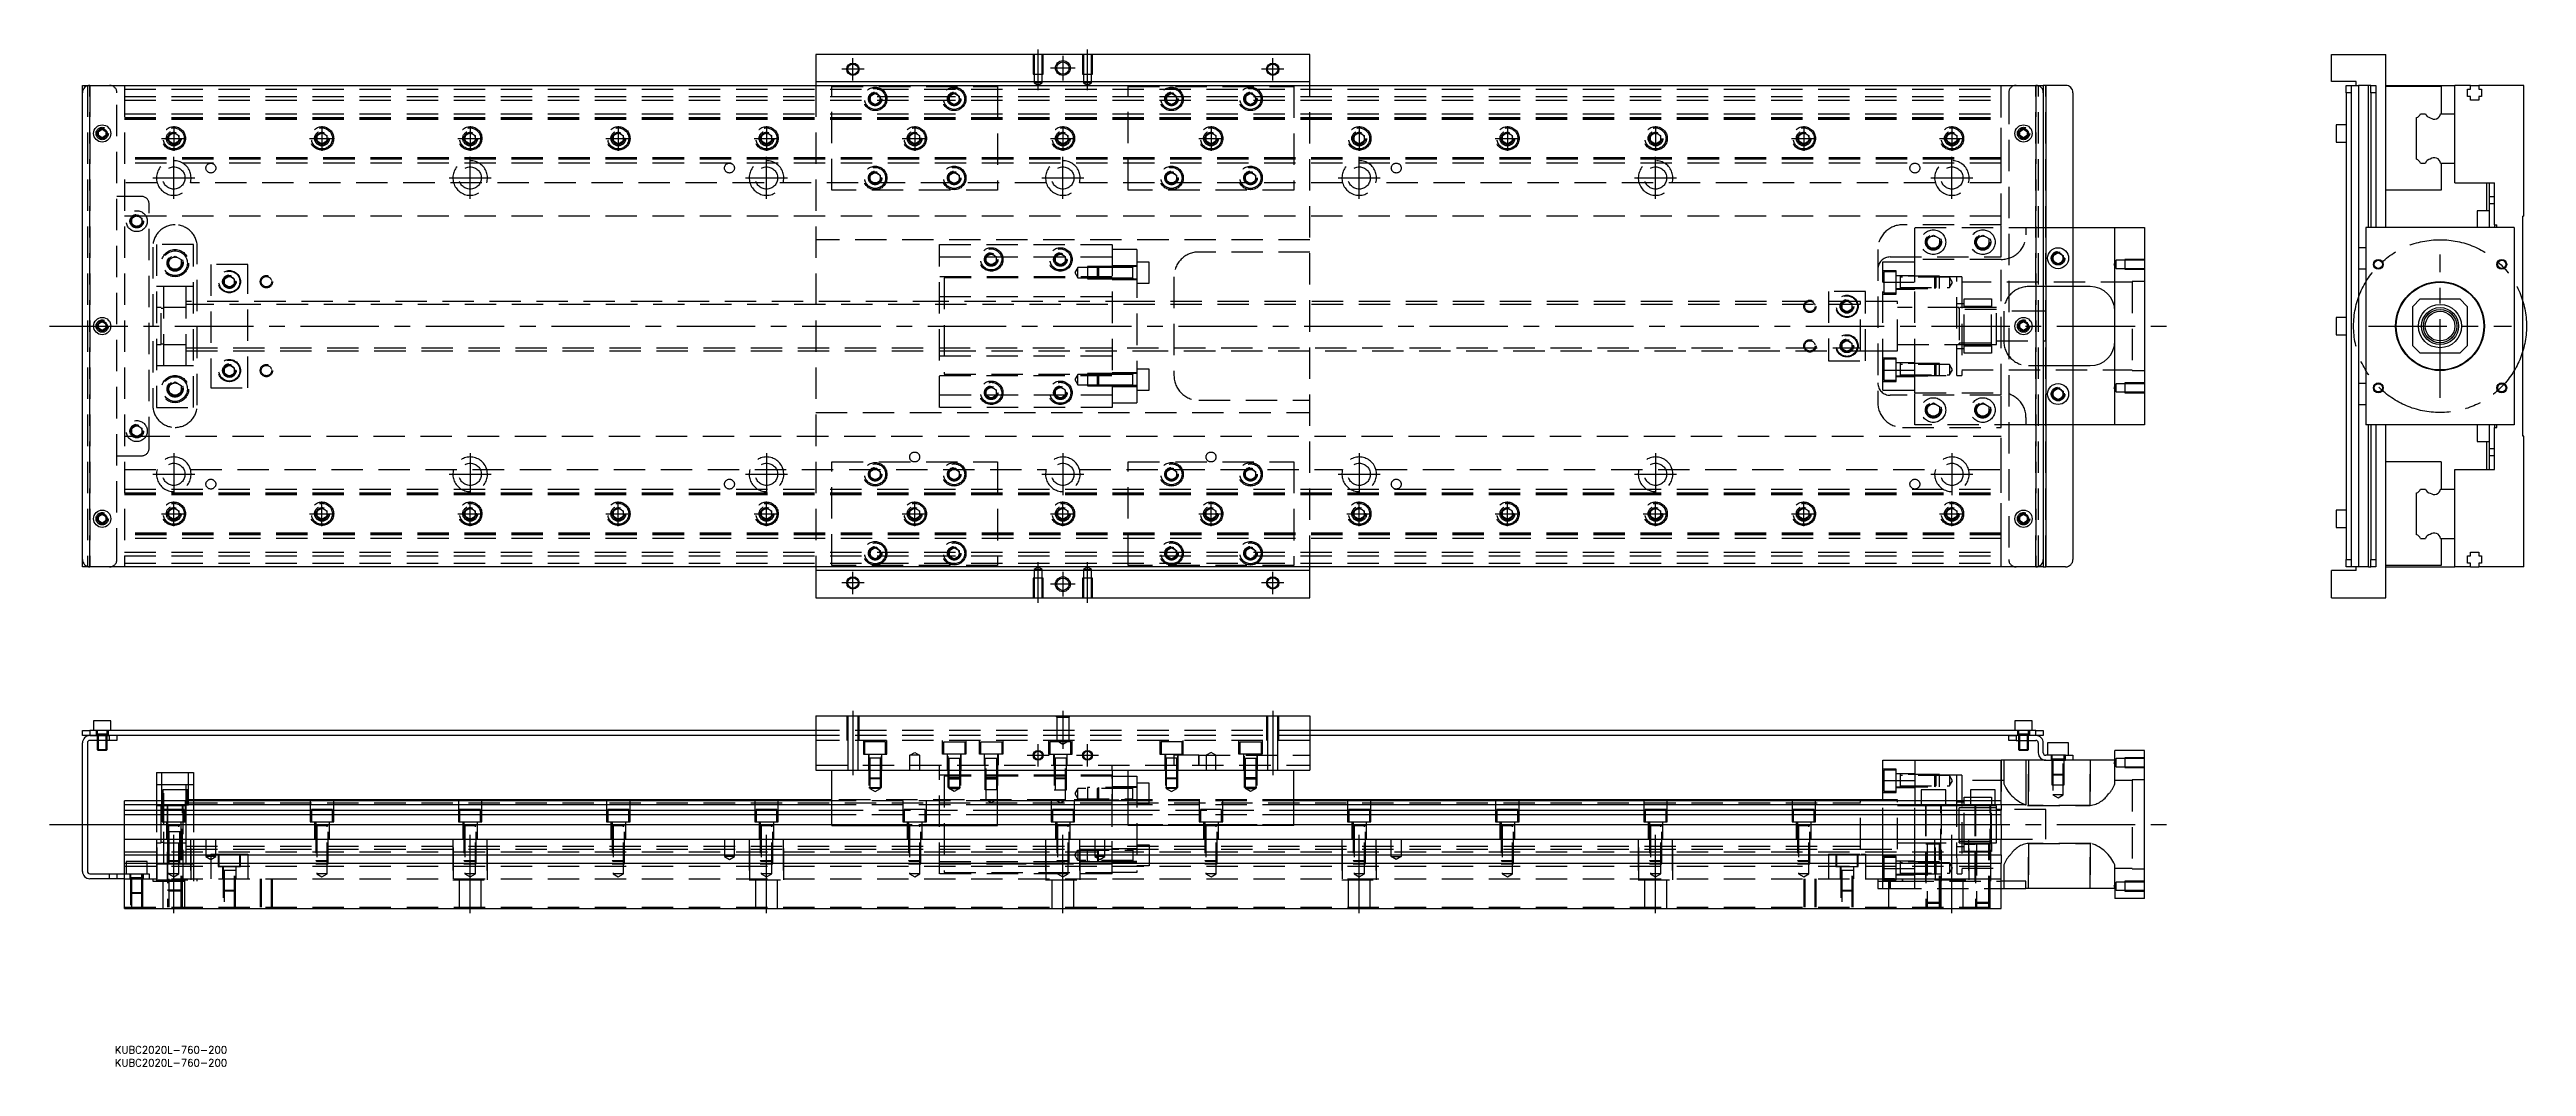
# Model space of a CAD drawing. Extents: x -13 to 990, y -300 to 112.
import ezdxf

# ---------------------------------------------------------------- set-up
doc = ezdxf.new("R2010")
doc.units = 0
doc.linetypes.add('CENTER', pattern=[50.8, 31.75, -6.35, 6.35, -6.35])
doc.linetypes.add('DASHED', pattern=[19.05, 12.7, -6.35])
doc.layers.get('0').update_dxf_attribs({"linetype": 'CONTINUOUS'})
doc.layers.add('CENTER', color=1, linetype='CENTER')
doc.styles.get("Standard").update_dxf_attribs({"font": 'txt.shx', "height": 3, "bigfont": 'bigfont.shx'})

# ---------------------------------------------------------------- blocks, each defined once
blk = doc.blocks.new('*U2')
at = {"color": 7, "linetype": 'CONTINUOUS'}
blk.add_text('KUBC2020L-760-200', height=3, dxfattribs=at).set_placement((13.1, -299.8))
blk = doc.blocks.new('*U3')
at = {"color": 7, "linetype": 'CONTINUOUS'}
blk.add_text('KUBC2020L-760-200', height=3, dxfattribs=at).set_placement((13.1, -294.6))

msp = doc.modelspace()

# ---------------------------------------------------------------- linework, layer by layer
at = {"color": 7, "linetype": 'CONTINUOUS'}
for p, q in [((497, 110), (297, 110)), ((297, 110), (297, 99)), ((497, 99), (497, 110)), ((910.65, 110), (932.65, 110)), ((910.65, 99), (910.65, 110)), ((932.65, 40), (932.65, 110)), ((0, 94.5), (0, 97.5)), ((0, 97.5), (3, 97.5)), ((0, -94.5), (0, 94.5)), ((3, 97.5), (791, 97.5)), ((297, 99), (497, 99)), ((297, 99), (297, 97.5)), ((497, 97.5), (497, 99)), ((791, 97.5), (794, 97.5)), ((794, 97.5), (794, 94.5)), ((795, 97.5), (794, 97.5)), ((794, 94.5), (794, -94.5)), ((795, 97.5), (795, -97.5)), ((803, 97.5), (795, 97.5)), ((806, 94.5), (806, -94.5)), ((920.65, 99), (910.65, 99)), ((916.65, 97.5), (918.65, 97.5)), ((916.65, 94.5), (916.65, 97.5)), ((918.65, 94.5), (916.65, 94.5)), ((916.65, 94.5), (916.65, -94.5)), ((918.65, 97.5), (921.65, 97.5)), ((918.65, 97.5), (918.65, 94.5)), ((918.65, 94.5), (918.65, -94.5)), ((920.65, 97.5), (920.65, 99)), ((921.65, 97.5), (921.65, 31.75)), ((925.65, 97.5), (921.65, 97.5)), ((925.65, 40), (925.65, 97.5)), ((926.65, 97.5), (925.65, 97.5)), ((926.65, 94.5), (926.65, 97.5)), ((926.65, 97.5), (928.65, 97.5)), ((928.65, 94.5), (926.65, 94.5)), ((926.65, 94.5), (926.65, 40)), ((928.65, 97.5), (928.65, 94.5)), ((928.65, 94.5), (928.65, 40)), ((932.65, 97.5), (960.65, 97.5)), ((955.15, 97), (932.65, 97)), ((955.15, 97), (955.15, 86)), ((960.65, 86), (960.65, 97.5)), ((966.95, 97.5), (960.65, 97.5)), ((965.8, 96), (966.95, 96)), ((965.8, 93), (965.8, 96)), ((966.95, 93), (965.8, 93)), ((966.95, 97.5), (970.35, 97.5)), ((966.95, 96), (966.95, 97.5)), ((966.95, 91.5), (966.95, 93)), ((970.35, 91.5), (966.95, 91.5)), ((970.35, 97.5), (970.35, 96)), ((988.65, 97.5), (970.35, 97.5)), ((970.35, 96), (971.5, 96)), ((970.35, 93), (970.35, 91.5)), ((971.5, 93), (970.35, 93)), ((971.5, 96), (971.5, 93)), ((988.65, 44.5), (988.65, 97.5)), ((912.65, 81.5), (912.65, 78)), ((916.65, 81.5), (912.65, 81.5)), ((945.15, 67.539608), (945.15, 84.460392)), ((946.689608, 86), (948.810392, 86)), ((954.831934, 86), (960.65, 86)), ((960.65, 66), (960.65, 86)), ((960.65, 66), (960.65, 86)), ((6.5, 78.866026), (8, 79.73205)), ((6.5, 77.133974), (6.5, 78.866026)), ((8, 76.26795), (6.5, 77.133974)), ((8, 79.73205), (9.5, 78.866026)), ((9.5, 77.133974), (8, 76.26795)), ((9.5, 78.866026), (9.5, 77.133974)), ((784.5, 78.866026), (786, 79.73205)), ((784.5, 77.133974), (784.5, 78.866026)), ((786, 76.26795), (784.5, 77.133974)), ((786, 79.73205), (787.5, 78.866026)), ((787.5, 77.133974), (786, 76.26795)), ((787.5, 78.866026), (787.5, 77.133974)), ((912.65, 78), (912.65, 74.5)), ((912.65, 74.5), (916.65, 74.5)), ((946.689608, 66), (948.810392, 66)), ((954.831934, 66), (960.65, 66)), ((955.15, 66), (955.15, 55)), ((960.65, 58), (960.65, 66)), ((955.15, 55), (932.65, 55)), ((960.65, 58), (976.65, 58)), ((973.65, 46.75), (973.65, 58)), ((974.65, 52.5), (974.65, 58)), ((974.65, 49.5), (974.65, 52.5)), ((974.65, 52.5), (976.65, 52.5)), ((976.65, 41), (976.65, 58)), ((969.65, 46.75), (969.65, 42.5)), ((974.65, 46.75), (969.65, 46.75)), ((969.65, 42.5), (969.65, 40)), ((976.65, 49.5), (974.65, 49.5)), ((974.65, 40), (974.65, 49.5)), ((976.65, 41), (977.65, 41)), ((976.65, 41), (976.65, 40)), ((977.65, 40), (977.65, 41)), ((988.15, -44.5), (988.15, 44.5)), ((988.65, 44.5), (988.15, 44.5)), ((805.995, 40.000006), (822.995, 40.000006)), ((822.995, 40.000006), (834.995, 40.000006)), ((822.995, -39.999994), (822.995, 40.000006)), ((834.995, 40.000006), (834.995, -39.999994)), ((921.65, 31.75), (921.65, 27.5)), ((924.65, 31.75), (921.65, 31.75)), ((924.65, 40), (924.65, -40)), ((984.65, 40), (924.65, 40)), ((984.65, 40), (984.65, -40)), ((797.995, 28.654706), (799.995, 29.809408)), ((797.995, 26.345306), (797.995, 28.654706)), ((799.995, 25.190604), (797.995, 26.345306)), ((799.995, 29.809408), (801.995, 28.654706)), ((801.995, 26.345306), (799.995, 25.190604)), ((801.995, 28.654706), (801.995, 26.345306)), ((921.65, 27.5), (921.65, 23.25)), ((921.65, 23.25), (921.65, -23.25)), ((921.65, 23.25), (924.65, 23.25)), ((812.995, 16.000006), (805.995, 16.000006)), ((946.65, 11), (943.65, 8)), ((946.65, 11), (962.65, 11)), ((965.65, 8), (962.65, 11)), ((6.5, 0.866026), (8, 1.73205)), ((6.5, -0.866026), (6.5, 0.866026)), ((8, 1.73205), (9.5, 0.866026)), ((9.5, 0.866026), (9.5, -0.866026)), ((784.495, 0.866032), (785.995, 1.732056)), ((784.495, -0.86602), (784.495, 0.866032)), ((785.995, 1.732056), (787.495, 0.866032)), ((787.495, 0.866032), (787.495, -0.86602)), ((912.65, 3.5), (912.65, 0)), ((916.65, 3.5), (912.65, 3.5)), ((943.65, -8), (943.65, 8)), ((965.65, 8), (965.65, -8)), ((8, -1.73205), (6.5, -0.866026)), ((9.5, -0.866026), (8, -1.73205)), ((785.995, -1.732044), (784.495, -0.86602)), ((787.495, -0.86602), (785.995, -1.732044)), ((912.65, 0), (912.65, -3.5)), ((912.65, -3.5), (916.65, -3.5)), ((943.65, -8), (946.65, -11)), ((962.65, -11), (965.65, -8)), ((805.995, -15.999994), (812.995, -15.999994)), ((962.65, -11), (946.65, -11)), ((797.995, -26.345294), (799.995, -25.190592)), ((797.995, -28.654694), (797.995, -26.345294)), ((799.995, -29.809396), (797.995, -28.654694)), ((799.995, -25.190592), (801.995, -26.345294)), ((801.995, -28.654694), (799.995, -29.809396)), ((801.995, -26.345294), (801.995, -28.654694)), ((921.65, -23.25), (921.65, -27.5)), ((924.65, -23.25), (921.65, -23.25)), ((921.65, -27.5), (921.65, -31.75)), ((822.995, -39.999994), (805.995, -39.999994)), ((834.995, -39.999994), (822.995, -39.999994)), ((921.65, -31.75), (921.65, -97.5)), ((921.65, -31.75), (924.65, -31.75)), ((984.65, -40), (924.65, -40)), ((925.65, -97.5), (925.65, -40)), ((926.65, -40), (926.65, -94.5)), ((928.65, -40), (928.65, -94.5)), ((932.65, -110), (932.65, -40)), ((969.65, -40), (969.65, -42.5)), ((974.65, -49.5), (974.65, -40)), ((976.65, -40), (976.65, -41)), ((977.65, -41), (977.65, -40)), ((969.65, -42.5), (969.65, -46.75)), ((969.65, -46.75), (974.65, -46.75)), ((973.65, -58), (973.65, -46.75)), ((974.65, -49.5), (976.65, -49.5)), ((974.65, -52.5), (974.65, -49.5)), ((976.65, -58), (976.65, -41)), ((976.65, -41), (977.65, -41)), ((988.65, -44.5), (988.15, -44.5)), ((988.65, -97.5), (988.65, -44.5)), ((955.15, -55), (932.65, -55)), ((955.15, -55), (955.15, -66)), ((960.65, -66), (960.65, -58)), ((960.65, -58), (976.65, -58)), ((976.65, -52.5), (974.65, -52.5)), ((974.65, -58), (974.65, -52.5)), ((945.15, -84.460392), (945.15, -67.539608)), ((946.689608, -66), (948.810392, -66)), ((954.831934, -66), (960.65, -66)), ((960.65, -86), (960.65, -66)), ((960.65, -86), (960.65, -66)), ((6.5, -77.133974), (8, -76.26795)), ((6.5, -78.866026), (6.5, -77.133974)), ((8, -79.73205), (6.5, -78.866026)), ((8, -76.26795), (9.5, -77.133974)), ((9.5, -78.866026), (8, -79.73205)), ((9.5, -77.133974), (9.5, -78.866026)), ((784.5, -77.133974), (786, -76.26795)), ((784.5, -78.866026), (784.5, -77.133974)), ((786, -79.73205), (784.5, -78.866026)), ((786, -76.26795), (787.5, -77.133974)), ((787.5, -78.866026), (786, -79.73205)), ((787.5, -77.133974), (787.5, -78.866026)), ((912.65, -74.5), (912.65, -78)), ((916.65, -74.5), (912.65, -74.5)), ((912.65, -78), (912.65, -81.5)), ((912.65, -81.5), (916.65, -81.5)), ((946.689608, -86), (948.810392, -86)), ((954.831934, -86), (960.65, -86)), ((955.15, -86), (955.15, -97)), ((960.65, -97.5), (960.65, -86)), ((0, -97.5), (0, -94.5)), ((3, -97.5), (0, -97.5)), ((791, -97.5), (3, -97.5)), ((297, -97.5), (297, -99)), ((497, -99), (297, -99)), ((297, -99), (297, -110)), ((497, -99), (497, -97.5)), ((497, -110), (497, -99)), ((794, -97.5), (791, -97.5)), ((794, -94.5), (794, -97.5)), ((794, -97.5), (795, -97.5)), ((803, -97.5), (795, -97.5)), ((910.65, -110), (910.65, -99)), ((920.65, -99), (910.65, -99)), ((916.65, -94.5), (918.65, -94.5)), ((916.65, -97.5), (916.65, -94.5)), ((918.65, -97.5), (916.65, -97.5)), ((918.65, -94.5), (918.65, -97.5)), ((921.65, -97.5), (918.65, -97.5)), ((920.65, -99), (920.65, -97.5)), ((925.65, -97.5), (921.65, -97.5)), ((925.65, -97.5), (926.65, -97.5)), ((926.65, -97.5), (926.65, -94.5)), ((926.65, -94.5), (928.65, -94.5)), ((928.65, -97.5), (926.65, -97.5)), ((928.65, -94.5), (928.65, -97.5)), ((955.15, -97), (932.65, -97)), ((932.65, -97.5), (960.65, -97.5)), ((966.95, -97.5), (960.65, -97.5)), ((965.8, -93), (966.95, -93)), ((965.8, -96), (965.8, -93)), ((966.95, -96), (965.8, -96)), ((966.95, -91.5), (970.35, -91.5)), ((966.95, -93), (966.95, -91.5)), ((966.95, -97.5), (966.95, -96)), ((966.95, -97.5), (970.35, -97.5)), ((970.35, -91.5), (970.35, -93)), ((970.35, -93), (971.5, -93)), ((970.35, -96), (970.35, -97.5)), ((971.5, -96), (970.35, -96)), ((988.65, -97.5), (970.35, -97.5)), ((971.5, -93), (971.5, -96)), ((297, -110), (497, -110)), ((910.65, -110), (932.65, -110)), ((11.5, -159.79), (4.5, -159.79)), ((4.5, -159.79), (4.5, -163.79)), ((11.5, -163.79), (11.5, -159.79)), ((297, -157.79), (297, -179.79)), ((297, -157.79), (497, -157.79)), ((497, -157.79), (497, -179.79)), ((789.495, -159.79), (782.495, -159.79)), ((782.495, -159.79), (782.495, -163.79)), ((789.495, -163.79), (789.495, -159.79)), ((0, -165.79), (0, -163.79)), ((0, -163.79), (3, -163.79)), ((3, -165.79), (0, -165.79)), ((0, -220.79), (0, -168.79)), ((2, -168.79), (2, -220.79)), ((3, -163.79), (3, -165.79)), ((297, -163.79), (3, -163.79)), ((11, -165.79), (3, -165.79)), ((3, -165.79), (11, -165.79)), ((11, -167.79), (3, -167.79)), ((6, -167.79002), (6, -171.44)), ((6.35, -167.79002), (6.35, -171.79)), ((9.65, -171.79), (9.65, -167.79002)), ((10, -171.44), (10, -167.79002)), ((297, -165.79), (11, -165.79)), ((11, -167.79), (11, -165.79)), ((14, -167.79), (11, -167.79)), ((14, -165.79), (14, -167.79)), ((791, -163.79), (497, -163.79)), ((783, -165.79), (497, -165.79)), ((779.995, -167.79), (779.995, -165.79)), ((782.995, -167.79), (779.995, -167.79)), ((782.995, -165.79), (782.995, -167.79)), ((790.995, -165.79), (782.995, -165.79)), ((790.995, -165.79), (782.995, -165.79)), ((782.995, -167.79), (790.995, -167.79)), ((783.995, -167.79002), (783.995, -171.44)), ((784.345, -167.79002), (784.345, -171.79)), ((787.645, -171.79), (787.645, -167.79002)), ((787.995, -171.44), (787.995, -167.79002)), ((790.995, -165.79), (790.995, -163.79)), ((790.995, -163.79), (793.995, -163.79)), ((793.995, -165.79), (790.995, -165.79)), ((791.995, -168.79), (791.995, -172.79)), ((793.995, -163.79), (793.995, -165.79)), ((793.995, -172.79), (793.995, -168.79)), ((804.245, -168.79), (795.745, -168.79)), ((795.745, -168.79), (795.745, -173.79)), ((804.245, -173.79), (804.245, -168.79)), ((6, -171.44), (10, -171.44)), ((6, -171.44), (6.35, -171.79)), ((9.65, -171.79), (6.35, -171.79)), ((9.65, -171.79), (10, -171.44)), ((297, -179.79), (497, -179.79)), ((303.5, -202.29), (303.5, -179.79)), ((370.5, -202.29), (370.5, -179.79)), ((417, -179.79), (417, -192.29)), ((423.5, -202.29), (423.5, -179.79)), ((490.5, -202.29), (490.5, -179.79)), ((728.995, -175.79), (741.995, -175.79)), ((728.995, -184.00658), (728.995, -175.79)), ((741.995, -175.79), (776.995, -175.79)), ((741.995, -175.79), (741.995, -192.29)), ((776.995, -192.29), (776.995, -175.79)), ((786.995, -175.79), (776.995, -175.79)), ((783.995, -171.44), (787.995, -171.44)), ((783.995, -171.44), (784.345, -171.79)), ((787.645, -171.79), (784.345, -171.79)), ((794.995, -175.79), (786.995, -175.79)), ((786.995, -175.79), (786.995, -193.79)), ((787.645, -171.79), (787.995, -171.44)), ((802.995, -173.79), (794.995, -173.79)), ((794.995, -175.79), (802.995, -175.79)), ((802.995, -175.79), (802.995, -173.79)), ((802.995, -173.79), (805.995, -173.79)), ((805.995, -175.79), (802.995, -175.79)), ((805.995, -173.79), (805.995, -175.79)), ((822.995, -175.79), (805.995, -175.79)), ((822.995, -175.79), (822.995, -171.79)), ((834.995, -171.79), (822.995, -171.79)), ((834.995, -231.79), (834.995, -171.79)), ((30, -180.79), (45, -180.79)), ((30, -180.79), (30, -192.29)), ((45, -180.79), (45, -192.29)), ((417, -182.29), (423.5, -182.29)), ((728.995, -184.00658), (741.995, -184.00658)), ((728.995, -192.29), (728.995, -184.00658)), ((754.495, -187.79), (744.495, -187.79)), ((744.495, -187.79), (744.495, -192.29)), ((754.495, -192.29), (754.495, -187.79)), ((774.495, -187.79), (764.495, -187.79)), ((764.495, -187.79), (764.495, -192.29)), ((774.495, -192.29), (774.495, -187.79)), ((303.5, -192.29), (17, -192.29)), ((17, -235.79), (17, -192.29)), ((303.5, -193.829608), (17, -193.829608)), ((17, -195.950392), (303.5, -195.950392)), ((303.5, -197.860532), (17, -197.860532)), ((303.5, -191.79), (45, -191.79)), ((423.5, -192.29), (370.5, -192.29)), ((423.5, -193.829608), (370.5, -193.829608)), ((370.5, -195.950392), (423.5, -195.950392)), ((423.5, -197.860532), (370.5, -197.860532)), ((720, -191.79), (490.5, -191.79)), ((777, -192.29), (490.5, -192.29)), ((777, -193.829608), (490.5, -193.829608)), ((490.5, -195.950392), (777, -195.950392)), ((777, -197.860532), (490.5, -197.860532)), ((719.995, -191.79), (719.995, -192.29)), ((720, -191.79), (719.995, -191.79)), ((728.995, -191.79), (719.995, -191.79)), ((776.995, -193.829608), (776.995, -192.29)), ((786.995, -193.79), (776.995, -193.79)), ((776.995, -193.829608), (776.995, -195.950392)), ((776.995, -197.860532), (776.995, -195.950392)), ((776.995, -201.971934), (776.995, -197.860532)), ((303.5, -201.971934), (17, -201.971934)), ((17, -207.79), (777, -207.79)), ((303.5, -202.29), (370.5, -202.29)), ((423.5, -201.971934), (370.5, -201.971934)), ((490.5, -202.29), (423.5, -202.29)), ((777, -201.971934), (490.5, -201.971934)), ((776.995, -201.971934), (776.995, -207.79)), ((776.995, -214.09), (776.995, -207.79)), ((17, -214.09), (777, -214.09)), ((17, -217.49), (777, -217.49)), ((35, -217.49), (35, -217.79)), ((776.995, -214.09), (776.995, -217.49)), ((776.995, -235.79), (776.995, -217.49)), ((3, -221.79), (11, -221.79)), ((11, -223.79), (3, -223.79)), ((11, -223.79), (11, -221.79)), ((11, -221.79), (14, -221.79)), ((14, -223.79), (11, -223.79)), ((14, -221.79), (14, -223.79)), ((14, -221.79), (17, -221.79)), ((17, -223.79), (14, -223.79)), ((24.500006, -223.39), (19.499994, -223.39)), ((24.500006, -223.39), (19.499994, -223.39)), ((24.500006, -223.39), (19.499994, -223.39)), ((786.995, -224.79), (776.995, -224.79)), ((776.995, -227.79), (786.995, -227.79)), ((786.995, -227.79), (786.995, -224.79)), ((822.995, -227.79), (786.995, -227.79)), ((822.995, -227.79), (822.995, -231.79)), ((17, -235.79), (777, -235.79)), ((834.995, -231.79), (822.995, -231.79))]:
    msp.add_line(p, q, dxfattribs=at)
at = {"color": 3, "linetype": 'DASHED'}
for p, q in [((385.000006, 110), (385.000006, 102)), ((385.000006, 102), (388.999994, 102)), ((385.35, 110), (385.35, 102)), ((385.35, 102), (385.35, 98.5)), ((388.65, 102), (388.65, 110)), ((388.65, 98.5), (388.65, 102)), ((388.999994, 102), (388.999994, 110)), ((405.000006, 110), (405.000006, 102)), ((405.000006, 102), (408.999994, 102)), ((405.35, 110), (405.35, 102)), ((405.35, 102), (405.35, 98.5)), ((408.65, 102), (408.65, 110)), ((408.65, 98.5), (408.65, 102)), ((408.999994, 102), (408.999994, 110)), ((2, 97.5), (2, -97.5)), ((3, 97.5), (3, -97.5)), ((3, -97.5), (3, 97.5)), ((3, -97.5), (3, 97.5)), ((3, 97.5), (3, -97.5)), ((14, -94.5), (14, 94.5)), ((17, 97.5), (17, -97.5)), ((17, 96), (777, 96)), ((17, 93), (777, 93)), ((17, 91.5), (777, 91.5)), ((297, 97.5), (297, -97.5)), ((303.5, 97), (370.5, 97)), ((303.5, 55), (303.5, 97)), ((318.5, 92), (318.512884, 92.253488)), ((319, 93.1547), (321, 94.309402)), ((319, 90.8453), (319, 93.1547)), ((321, 89.690598), (319, 90.8453)), ((321, 94.309402), (323, 93.1547)), ((323, 90.8453), (321, 89.690598)), ((323, 93.1547), (323, 90.8453)), ((351, 93.1547), (353, 94.309402)), ((351, 90.8453), (351, 93.1547)), ((353, 89.690598), (351, 90.8453)), ((353, 94.309402), (355, 93.1547)), ((355, 90.8453), (353, 89.690598)), ((355, 93.1547), (355, 90.8453)), ((355.483582, 92.286038), (355.5, 92)), ((370.5, 97), (370.5, 55)), ((388.65, 98.5), (385.35, 98.5)), ((385.35, 98.5), (387, 97.547372)), ((387, 97.547372), (388.65, 98.5)), ((408.65, 98.5), (405.35, 98.5)), ((405.35, 98.5), (407, 97.547372)), ((407, 97.547372), (408.65, 98.5)), ((423.5, 55), (423.5, 97)), ((423.5, 97), (490.5, 97)), ((439, 93.1547), (441, 94.309402)), ((439, 90.8453), (439, 93.1547)), ((441, 89.690598), (439, 90.8453)), ((441, 94.309402), (443, 93.1547)), ((443, 90.8453), (441, 89.690598)), ((443, 93.1547), (443, 90.8453)), ((443.483582, 92.286038), (443.5, 92)), ((471, 93.1547), (473, 94.309402)), ((471, 90.8453), (471, 93.1547)), ((473, 89.690598), (471, 90.8453)), ((473, 94.309402), (475, 93.1547)), ((475, 90.8453), (473, 89.690598)), ((475, 93.1547), (475, 90.8453)), ((475.483582, 92.286038), (475.5, 92)), ((490.5, 97), (490.5, 55)), ((497, -97.5), (497, 97.5)), ((777, 86), (777, 97.5)), ((780, 94.5), (780, -94.5)), ((791, -97.5), (791, 97.5)), ((791, 97.5), (791, -97.5)), ((792, -97.5), (792, 97.5)), ((795, -97.5), (795, 97.5)), ((17, 86), (777, 86)), ((17, 84.460392), (777, 84.460392)), ((17, 84.403994), (777, 84.403994)), ((17, 83.8), (777, 83.8)), ((777, 84.460392), (777, 86)), ((777, 67.539608), (777, 84.460392)), ((6, 78), (6.023172, 78.30356)), ((34.5, 76), (34.534018, 76.411016)), ((35, 77.1547), (37, 78.309402)), ((35, 74.8453), (35, 77.1547)), ((37, 73.690598), (35, 74.8453)), ((37, 78.309402), (39, 77.1547)), ((39, 74.8453), (37, 73.690598)), ((39, 77.1547), (39, 74.8453)), ((95, 77.1547), (97, 78.309402)), ((95, 74.8453), (95, 77.1547)), ((97, 73.690598), (95, 74.8453)), ((97, 78.309402), (99, 77.1547)), ((99, 74.8453), (97, 73.690598)), ((99, 77.1547), (99, 74.8453)), ((99.483582, 76.286038), (99.5, 76)), ((154.5, 76), (154.534018, 76.411016)), ((155, 77.1547), (157, 78.309402)), ((155, 74.8453), (155, 77.1547)), ((157, 73.690598), (155, 74.8453)), ((157, 78.309402), (159, 77.1547)), ((159, 74.8453), (157, 73.690598)), ((159, 77.1547), (159, 74.8453)), ((215, 77.1547), (217, 78.309402)), ((215, 74.8453), (215, 77.1547)), ((217, 73.690598), (215, 74.8453)), ((217, 78.309402), (219, 77.1547)), ((219, 74.8453), (217, 73.690598)), ((219, 77.1547), (219, 74.8453)), ((219.483582, 76.286038), (219.5, 76)), ((274.5, 76), (274.534018, 76.411016)), ((275, 77.1547), (277, 78.309402)), ((275, 74.8453), (275, 77.1547)), ((277, 73.690598), (275, 74.8453)), ((277, 78.309402), (279, 77.1547)), ((279, 74.8453), (277, 73.690598)), ((279, 77.1547), (279, 74.8453)), ((335, 77.1547), (337, 78.309402)), ((335, 74.8453), (335, 77.1547)), ((337, 73.690598), (335, 74.8453)), ((337, 78.309402), (339, 77.1547)), ((339, 74.8453), (337, 73.690598)), ((339, 77.1547), (339, 74.8453)), ((339.483582, 76.286038), (339.5, 76)), ((395, 77.1547), (397, 78.309402)), ((395, 74.8453), (395, 77.1547)), ((397, 73.690598), (395, 74.8453)), ((397, 78.309402), (399, 77.1547)), ((399, 74.8453), (397, 73.690598)), ((399, 77.1547), (399, 74.8453)), ((399.483582, 76.286038), (399.5, 76)), ((454.5, 76), (454.534018, 76.411016)), ((455, 77.1547), (457, 78.309402)), ((455, 74.8453), (455, 77.1547)), ((457, 73.690598), (455, 74.8453)), ((457, 78.309402), (459, 77.1547)), ((459, 74.8453), (457, 73.690598)), ((459, 77.1547), (459, 74.8453)), ((514.5, 76), (514.534018, 76.411016)), ((515, 77.1547), (517, 78.309402)), ((515, 74.8453), (515, 77.1547)), ((517, 73.690598), (515, 74.8453)), ((517, 78.309402), (519, 77.1547)), ((519, 74.8453), (517, 73.690598)), ((519, 77.1547), (519, 74.8453)), ((574.5, 76), (574.534018, 76.411016)), ((575, 77.1547), (577, 78.309402)), ((575, 74.8453), (575, 77.1547)), ((577, 73.690598), (575, 74.8453)), ((577, 78.309402), (579, 77.1547)), ((579, 74.8453), (577, 73.690598)), ((579, 77.1547), (579, 74.8453)), ((634.5, 76), (634.534018, 76.411016)), ((635, 77.1547), (637, 78.309402)), ((635, 74.8453), (635, 77.1547)), ((637, 73.690598), (635, 74.8453)), ((637, 78.309402), (639, 77.1547)), ((639, 74.8453), (637, 73.690598)), ((639, 77.1547), (639, 74.8453)), ((695, 77.1547), (697, 78.309402)), ((695, 74.8453), (695, 77.1547)), ((697, 73.690598), (695, 74.8453)), ((697, 78.309402), (699, 77.1547)), ((699, 74.8453), (697, 73.690598)), ((699, 77.1547), (699, 74.8453)), ((699.483582, 76.286038), (699.5, 76)), ((754.5, 76), (754.534018, 76.411016)), ((755, 77.1547), (757, 78.309402)), ((755, 74.8453), (755, 77.1547)), ((757, 73.690598), (755, 74.8453)), ((757, 78.309402), (759, 77.1547)), ((759, 74.8453), (757, 73.690598)), ((759, 77.1547), (759, 74.8453)), ((787.973226, 78.326156), (788, 78)), ((777, 68.2), (17, 68.2)), ((777, 67.596006), (17, 67.596006)), ((777, 67.539608), (17, 67.539608)), ((777, 66), (17, 66)), ((319, 61.1547), (321, 62.309402)), ((319, 58.8453), (319, 61.1547)), ((321, 62.309402), (323, 61.1547)), ((323, 61.1547), (323, 58.8453)), ((323.483582, 60.286038), (323.5, 60)), ((350.5, 60), (350.518502, 60.303588)), ((351, 61.1547), (353, 62.309402)), ((351, 58.8453), (351, 61.1547)), ((353, 62.309402), (355, 61.1547)), ((355, 61.1547), (355, 58.8453)), ((439, 61.1547), (441, 62.309402)), ((439, 58.8453), (439, 61.1547)), ((441, 62.309402), (443, 61.1547)), ((443, 61.1547), (443, 58.8453)), ((443.483582, 60.286038), (443.5, 60)), ((470.5, 60), (470.512884, 60.253488)), ((471, 61.1547), (473, 62.309402)), ((471, 58.8453), (471, 61.1547)), ((473, 62.309402), (475, 61.1547)), ((475, 61.1547), (475, 58.8453)), ((777, 66), (777, 67.539608)), ((777, 58), (777, 66)), ((24, 52.5), (14, 52.5)), ((30.291796, 58), (17, 58)), ((390.291796, 58), (43.708204, 58)), ((370.5, 55), (303.5, 55)), ((321, 57.690598), (319, 58.8453)), ((323, 58.8453), (321, 57.690598)), ((353, 57.690598), (351, 58.8453)), ((355, 58.8453), (353, 57.690598)), ((510.291796, 58), (403.708204, 58)), ((490.5, 55), (423.5, 55)), ((441, 57.690598), (439, 58.8453)), ((443, 58.8453), (441, 57.690598)), ((473, 57.690598), (471, 58.8453)), ((475, 58.8453), (473, 57.690598)), ((750.291796, 58), (523.708204, 58)), ((777, 58), (763.708204, 58)), ((777, 41), (777, 58)), ((21.359688, 44.5), (17, 44.5)), ((20, 43.6547), (22, 44.809402)), ((20, 41.3453), (20, 43.6547)), ((22, 40.190598), (20, 41.3453)), ((22, 44.809402), (24, 43.6547)), ((24, 41.3453), (22, 40.190598)), ((777, 44.5), (22.640312, 44.5)), ((24, 43.6547), (24, 41.3453)), ((24.483582, 42.786038), (24.5, 42.5)), ((27, -49.5), (27, 49.5)), ((776.995, 41.000006), (736.995, 41.000006)), ((776.995, 28.000006), (776.995, 41.000006)), ((28.5, 32), (28.5, -32)), ((45, 33), (30, 33)), ((30, 33), (30, -33)), ((45, -33), (45, 33)), ((46.5, -32), (46.5, 32)), ((497, 35), (297, 35)), ((347, 33), (417, 33)), ((347, -33), (347, 33)), ((417, 33), (417, -33)), ((427, 31), (417, 31)), ((427, 31), (427, 24.098756)), ((726.995, 31.000006), (726.995, -30.999994)), ((741.995, 27.000006), (741.995, 40.000006)), ((741.995, 40.000006), (786.995, 40.000006)), ((746.995, 35.443382), (749.495, 36.886758)), ((746.995, 32.55663), (746.995, 35.443382)), ((749.495, 31.113254), (746.995, 32.55663)), ((749.495, 36.886758), (751.995, 35.443382)), ((751.995, 32.55663), (749.495, 31.113254)), ((751.995, 35.443382), (751.995, 32.55663)), ((752.472798, 34.364312), (752.495, 34.000006)), ((766.495, 34.000006), (766.515026, 34.346062)), ((766.995, 35.443382), (769.495, 36.886758)), ((766.995, 32.55663), (766.995, 35.443382)), ((769.495, 31.113254), (766.995, 32.55663)), ((769.495, 36.886758), (771.995, 35.443382)), ((771.995, 32.55663), (769.495, 31.113254)), ((771.995, 35.443382), (771.995, 32.55663)), ((786.995, 40.000006), (786.995, 37.000006)), ((786.995, 40.000006), (793.995, 40.000006)), ((793.995, 40.000006), (805.995, 40.000006)), ((35, 26.943376), (37.5, 28.386752)), ((35, 24.056624), (35, 26.943376)), ((37.5, 22.613248), (35, 24.056624)), ((37.5, 28.386752), (40, 26.943376)), ((40, 24.056624), (37.5, 22.613248)), ((40, 26.943376), (40, 24.056624)), ((40.477798, 25.864306), (40.5, 25.5)), ((52, 25), (52, -25)), ((67, 25), (52, 25)), ((57.5, 19.1547), (59.5, 20.309402)), ((59.5, 20.309402), (61.5, 19.1547)), ((67, -25), (67, 25)), ((347, 28), (417, 28)), ((365.5, 27), (365.518502, 27.303588)), ((366, 28.1547), (368, 29.309402)), ((366, 25.8453), (366, 28.1547)), ((368, 24.690598), (366, 25.8453)), ((368, 29.309402), (370, 28.1547)), ((370, 25.8453), (368, 24.690598)), ((370, 28.1547), (370, 25.8453)), ((394, 28.1547), (396, 29.309402)), ((394, 25.8453), (394, 28.1547)), ((396, 24.690598), (394, 25.8453)), ((396, 29.309402), (398, 28.1547)), ((398, 25.8453), (396, 24.690598)), ((398, 28.1547), (398, 25.8453)), ((398.483582, 27.286038), (398.5, 27)), ((403, 23.750636), (401.787564, 21.650636)), ((401.787564, 21.650636), (403, 19.550636)), ((403, 19.550636), (403, 23.750636)), ((407, 23.750636), (403, 23.750636)), ((407, 24.15063), (407, 19.15064)), ((411.39998, 24.15063), (407, 24.15063)), ((410.99998, 23.750636), (407, 23.750636)), ((411.4, 24.150636), (411, 23.750636)), ((411, 19.550636), (411, 23.750636)), ((417, 23.750636), (411, 23.750636)), ((417, 23.750636), (411, 23.750636)), ((411.4, 24.150636), (411.4, 19.150636)), ((417, 24.150636), (411.4, 24.150636)), ((417, 24.15063), (411.4, 24.15063)), ((427, 24.400636), (417, 24.400636)), ((427, 24.098756), (417, 24.098756)), ((425.405, 24.150636), (417.00002, 24.150636)), ((425.4, 23.750636), (417.00002, 23.750636)), ((427, 24.150636), (425.395, 24.150636)), ((425.4, 19.15063), (425.4, 24.15064)), ((425.4, 19.15063), (425.4, 24.15064)), ((425.4, 23.893236), (425.4, 24.150636)), ((425.4, 24.150636), (425.4, 23.893186)), ((432, 25.900636), (427, 25.900636)), ((427, 24.098756), (427, -24.098756)), ((432, 17.400636), (432, 25.900636)), ((497, 30), (452, 30)), ((728.995, 17.783426), (728.995, 26.000006)), ((728.995, 26.000006), (741.995, 26.000006)), ((734.495, 22.427676), (728.995, 22.427676)), ((729.495, 21.927676), (729.495, 13.427676)), ((734.495, 21.927676), (729.495, 21.927676)), ((731.995, 28.000006), (776.995, 28.000006)), ((734.495, 12.927676), (734.495, 22.427676)), ((741.995, 20.427676), (734.495, 20.427676)), ((751.995, 20.17767), (734.495, 20.17767)), ((736.095, 20.17768), (736.095, 15.17767)), ((741.995, 17.783426), (741.995, 27.000006)), ((776.995, 27.000006), (741.995, 27.000006)), ((741.995, 17.783426), (741.995, 26.000006)), ((750.095, 15.177676), (750.095, 20.177676)), ((750.495, 19.777676), (750.095, 20.177676)), ((751.995, 15.17768), (751.995, 20.17767)), ((776.995, -27.999994), (776.995, 28.000006)), ((802.478582, 27.786044), (802.495, 27.500006)), ((823.495, 26.650006), (822.542372, 25.000006)), ((822.542372, 25.000006), (823.495, 23.350006)), ((823.495, 23.350006), (823.495, 26.650006)), ((826.995, 26.650006), (823.495, 26.650006)), ((823.495, 23.350006), (826.995, 23.350006)), ((826.995, 27), (826.995, 23.000012)), ((834.995, 27), (826.995, 27)), ((834.995, 26.650006), (826.995, 26.650006)), ((826.995, 23.350006), (834.995, 23.350006)), ((826.995, 23.000012), (834.995, 23.000012)), ((33, 16), (30, 16)), ((33, -16), (33, 16)), ((42, 16), (33, 16)), ((42, 16), (33, 16)), ((42, -16), (42, 16)), ((45, 16), (42, 16)), ((57.5, 16.8453), (57.5, 19.1547)), ((59.5, 15.690598), (57.5, 16.8453)), ((61.5, 16.8453), (59.5, 15.690598)), ((61.5, 19.1547), (61.5, 16.8453)), ((61.983582, 18.286038), (62, 18)), ((417, 20), (347, 20)), ((347, 12), (417, 12)), ((349, 19.5), (349, -19.5)), ((417, 19.5), (349, 19.5)), ((403, 19.550636), (407, 19.550636)), ((407, 19.550636), (410.99998, 19.550636)), ((407, 19.15064), (411.39998, 19.15064)), ((411, 19.550636), (417, 19.550636)), ((411, 19.550636), (411.4, 19.150636)), ((411, 19.550636), (417, 19.550636)), ((411.4, 19.15064), (417, 19.15064)), ((411.4, 19.150636), (417, 19.150636)), ((417, 18.900636), (427, 18.900636)), ((417.00002, 19.550636), (425.4, 19.550636)), ((417.00002, 19.150636), (425.405, 19.150636)), ((425.395, 19.150636), (427, 19.150636)), ((425.4, 19.408102), (425.4, 19.150636)), ((425.4, 19.150636), (425.4, 19.408084)), ((427, 17.400636), (432, 17.400636)), ((442, 20), (442, -20)), ((722, 14), (707, 14)), ((707, 14), (707, -14)), ((712.5, 9.1547), (714.5, 10.309402)), ((714.5, 10.309402), (716.5, 9.1547)), ((722, -14), (722, 14)), ((728.995, 17.783426), (741.995, 17.783426)), ((728.995, -17.783414), (728.995, 17.783426)), ((728.995, 12.927676), (734.495, 12.927676)), ((729.495, 13.427676), (734.495, 13.427676)), ((734.495, 15.17768), (751.995, 15.17768)), ((734.495, 14.927676), (741.995, 14.927676)), ((755.995, 19.777676), (736.095, 19.777676)), ((736.095, 15.577676), (755.995, 15.577676)), ((758.995, 20.000006), (741.995, 20.000006)), ((758.995, 20.000006), (741.995, 20.000006)), ((741.995, -17.783414), (741.995, 17.783426)), ((741.995, -17.783414), (741.995, 17.783426)), ((750.095, 15.177676), (750.495, 15.577676)), ((750.495, 19.777676), (750.495, 15.577676)), ((755.995, 19.777676), (755.995, 15.577676)), ((757.207436, 17.677676), (755.995, 19.777676)), ((755.995, 15.577676), (757.207436, 17.677676)), ((758.995, -19.999994), (758.995, 20.000006)), ((760.995, 20.000006), (758.995, 20.000006)), ((760.995, 20.000006), (760.995, -19.999994)), ((829.995, 17.750006), (760.995, 17.750006)), ((761.995, 11.000006), (772.995, 11.000006)), ((761.995, 8.000006), (761.995, 11.000006)), ((772.995, 11.000006), (772.995, 8.000006)), ((793.995, 16.000006), (787.995, 16.000006)), ((805.995, 16.000006), (793.995, 16.000006)), ((829.995, 18.000006), (829.995, -17.999994)), ((834.995, 18.000006), (829.995, 18.000006)), ((9.973226, 0.326156), (10, 0)), ((31.85, 7.5), (30, 7.5)), ((31.85, -7.5), (31.85, 7.5)), ((33, 7.15), (31.85, 7.15)), ((42, 7.5), (33, 7.5)), ((42, 7.5), (33, 7.5)), ((348.99998, 10), (42, 10)), ((720, 8.75), (42, 8.75)), ((427, 10), (349, 10)), ((427, 10), (349, 10)), ((427, 9.999994), (349, 9.999994)), ((720.005, 10), (427.00002, 10)), ((712, 8), (712.018502, 8.303588)), ((712.5, 6.8453), (712.5, 9.1547)), ((714.5, 5.690598), (712.5, 6.8453)), ((716.5, 6.8453), (714.5, 5.690598)), ((716.5, 9.1547), (716.5, 6.8453)), ((719.995, -9.999994), (719.995, 10.000006)), ((734.995, 10.000006), (719.995, 10.000006)), ((734.995, 10.000006), (728.995, 10.000006)), ((734.995, -9.999994), (734.995, 10.000006)), ((734.995, -9.999994), (734.995, 10.000006)), ((760, 7.500006), (734.995, 7.500006)), ((759.99, 7.500006), (734.995, 7.500006)), ((761.995, 9.000006), (758.995, 9.000006)), ((772.995, 7.500006), (759.99, 7.500006)), ((760, 7.500006), (759.99, 7.500006)), ((759.995, 6.95099), (759.995, 7.500006)), ((759.995, 7.500006), (759.995, 6.951134)), ((759.995, 6.951134), (759.995, -6.950978)), ((774.995, 6.750006), (759.995, 6.750006)), ((772.995, 7.500006), (760, 7.500006)), ((772.995, 8.000006), (761.995, 8.000006)), ((761.995, -7.999994), (761.995, 8.000006)), ((772.995, -7.999994), (772.995, 8.000006)), ((774.995, 7.500006), (772.995, 7.500006)), ((774.995, -7.499994), (774.995, 7.500006)), ((793.995, 6.000006), (774.995, 6.000006)), ((777.995, 6.000006), (777.995, -5.999994)), ((783.995, 0.000006), (784.025168, 0.346072)), ((794.995, 6.000006), (793.995, 6.000006)), ((794.995, -5.999994), (794.995, 6.000006)), ((30, -7.5), (31.85, -7.5)), ((31.85, -7.15), (33, -7.15)), ((33, -7.5), (42, -7.5)), ((33, -7.5), (42, -7.5)), ((42, -8.75), (720, -8.75)), ((42, -10), (348.99998, -10)), ((349, -9.999994), (427, -9.999994)), ((349, -10), (427, -10)), ((349, -10), (427, -10)), ((427.00002, -10), (720.005, -10)), ((712.5, -6.8453), (714.5, -5.690598)), ((712.5, -9.1547), (712.5, -6.8453)), ((714.5, -10.309402), (712.5, -9.1547)), ((714.5, -5.690598), (716.5, -6.8453)), ((716.5, -9.1547), (714.5, -10.309402)), ((716.5, -6.8453), (716.5, -9.1547)), ((716.983582, -7.713962), (717, -8)), ((719.995, -9.999994), (734.995, -9.999994)), ((728.995, -9.999994), (734.995, -9.999994)), ((734.995, -7.499994), (760, -7.499994)), ((734.995, -7.499994), (759.99, -7.499994)), ((758.995, -8.999994), (761.995, -8.999994)), ((759.99, -7.499994), (772.995, -7.499994)), ((759.99, -7.499994), (760, -7.499994)), ((759.995, -6.749994), (774.995, -6.749994)), ((759.995, -7.499326), (759.995, -6.950956)), ((759.995, -6.950978), (759.995, -7.499994)), ((759.995, -7.499994), (759.995, -7.499326)), ((760, -7.499994), (772.995, -7.499994)), ((761.995, -7.999994), (772.995, -7.999994)), ((761.995, -10.999994), (761.995, -7.999994)), ((772.995, -7.499994), (774.995, -7.499994)), ((772.995, -7.999994), (772.995, -10.999994)), ((774.995, -5.999994), (793.995, -5.999994)), ((793.995, -5.999994), (794.995, -5.999994)), ((30, -16), (33, -16)), ((33, -16), (42, -16)), ((33, -16), (42, -16)), ((42, -16), (45, -16)), ((57.5, -16.8453), (59.5, -15.690598)), ((57.5, -19.1547), (57.5, -16.8453)), ((59.5, -20.309402), (57.5, -19.1547)), ((59.5, -15.690598), (61.5, -16.8453)), ((61.5, -19.1547), (59.5, -20.309402)), ((61.5, -16.8453), (61.5, -19.1547)), ((61.983582, -17.713962), (62, -18)), ((347, -12), (417, -12)), ((347, -20), (417, -20)), ((349, -19.5), (417, -19.5)), ((403, -19.550636), (401.787564, -21.650636)), ((403, -23.750636), (403, -19.550636)), ((407, -19.550636), (403, -19.550636)), ((407, -19.15064), (407, -24.15063)), ((411.39998, -19.15064), (407, -19.15064)), ((410.99998, -19.550636), (407, -19.550636)), ((411.4, -19.150636), (411, -19.550636)), ((411, -23.750636), (411, -19.550636)), ((417, -19.550636), (411, -19.550636)), ((417, -19.550636), (411, -19.550636)), ((411.4, -19.150636), (411.4, -24.150636)), ((417, -19.150636), (411.4, -19.150636)), ((417, -19.15064), (411.4, -19.15064)), ((427, -18.900636), (417, -18.900636)), ((425.405, -19.150636), (417.00002, -19.150636)), ((425.4, -19.550636), (417.00002, -19.550636)), ((427, -19.150636), (425.395, -19.150636)), ((425.4, -24.15064), (425.4, -19.15063)), ((425.4, -24.15064), (425.4, -19.15063)), ((425.4, -19.550636), (425.4, -19.15063)), ((425.4, -19.408034), (425.4, -19.150636)), ((425.4, -19.150636), (425.4, -19.408084)), ((432, -17.400636), (427, -17.400636)), ((432, -25.900636), (432, -17.400636)), ((707, -14), (722, -14)), ((734.495, -12.927664), (728.995, -12.927664)), ((728.995, -17.783414), (741.995, -17.783414)), ((728.995, -25.999994), (728.995, -17.783414)), ((729.495, -13.427664), (729.495, -21.927664)), ((734.495, -13.427664), (729.495, -13.427664)), ((734.495, -22.427664), (734.495, -12.927664)), ((741.995, -14.927664), (734.495, -14.927664)), ((751.995, -15.177668), (734.495, -15.177668)), ((736.095, -15.177658), (736.095, -20.177668)), ((755.995, -15.577664), (736.095, -15.577664)), ((736.095, -19.777664), (755.995, -19.777664)), ((741.995, -25.999994), (741.995, -17.783414)), ((741.995, -26.999994), (741.995, -17.783414)), ((741.995, -19.999994), (758.995, -19.999994)), ((741.995, -19.999994), (758.995, -19.999994)), ((750.095, -20.177664), (750.095, -15.177664)), ((750.495, -15.577664), (750.095, -15.177664)), ((750.095, -20.177664), (750.495, -19.777664)), ((750.495, -15.577664), (750.495, -19.777664)), ((751.995, -20.177658), (751.995, -15.177668)), ((755.995, -15.577664), (755.995, -19.777664)), ((757.207436, -17.677664), (755.995, -15.577664)), ((755.995, -19.777664), (757.207436, -17.677664)), ((758.995, -19.999994), (760.995, -19.999994)), ((760.995, -17.749994), (829.995, -17.749994)), ((772.995, -10.999994), (761.995, -10.999994)), ((787.995, -15.999994), (793.995, -15.999994)), ((793.995, -15.999994), (805.995, -15.999994)), ((829.995, -17.999994), (834.995, -17.999994)), ((35, -24.056624), (37.5, -22.613248)), ((35, -26.943376), (35, -24.056624)), ((37.5, -28.386752), (35, -26.943376)), ((37.5, -22.613248), (40, -24.056624)), ((40, -26.943376), (37.5, -28.386752)), ((40, -24.056624), (40, -26.943376)), ((40.477798, -25.135694), (40.5, -25.5)), ((52, -25), (67, -25)), ((417, -28), (347, -28)), ((365.5, -27), (365.518502, -26.696412)), ((366, -25.8453), (368, -24.690598)), ((366, -28.1547), (366, -25.8453)), ((368, -29.309402), (366, -28.1547)), ((368, -24.690598), (370, -25.8453)), ((370, -28.1547), (368, -29.309402)), ((370, -25.8453), (370, -28.1547)), ((394, -25.8453), (396, -24.690598)), ((394, -28.1547), (394, -25.8453)), ((396, -29.309402), (394, -28.1547)), ((396, -24.690598), (398, -25.8453)), ((398, -28.1547), (396, -29.309402)), ((398, -25.8453), (398, -28.1547)), ((398.483582, -26.713962), (398.5, -27)), ((401.787564, -21.650636), (403, -23.750636)), ((403, -23.750636), (407, -23.750636)), ((407, -23.750636), (410.99998, -23.750636)), ((407, -24.15063), (411.39998, -24.15063)), ((411, -23.750636), (417, -23.750636)), ((411, -23.750636), (411.4, -24.150636)), ((411, -23.750636), (417, -23.750636)), ((411.4, -24.15063), (417, -24.15063)), ((411.4, -24.150636), (417, -24.150636)), ((427, -24.098756), (417, -24.098756)), ((417, -24.400636), (427, -24.400636)), ((417.00002, -23.750636), (425.4, -23.750636)), ((417.00002, -24.150636), (425.405, -24.150636)), ((425.395, -24.150636), (427, -24.150636)), ((425.4, -24.15064), (425.4, -23.750636)), ((425.4, -23.893168), (425.4, -24.150636)), ((425.4, -24.150636), (425.4, -23.893186)), ((427, -24.098756), (427, -31)), ((427, -25.900636), (432, -25.900636)), ((452, -30), (497, -30)), ((728.995, -22.427664), (734.495, -22.427664)), ((728.995, -25.999994), (741.995, -25.999994)), ((729.495, -21.927664), (734.495, -21.927664)), ((776.995, -27.999994), (731.995, -27.999994)), ((734.495, -20.177658), (751.995, -20.177658)), ((734.495, -20.427664), (741.995, -20.427664)), ((741.995, -26.999994), (776.995, -26.999994)), ((741.995, -39.999994), (741.995, -26.999994)), ((776.995, -40.999994), (776.995, -27.999994)), ((802.478582, -27.213956), (802.495, -27.499994)), ((823.495, -23.349994), (822.542372, -24.999994)), ((822.542372, -24.999994), (823.495, -26.649994)), ((823.495, -26.649994), (823.495, -23.349994)), ((826.995, -23.349994), (823.495, -23.349994)), ((823.495, -26.649994), (826.995, -26.649994)), ((826.995, -23), (826.995, -26.999988)), ((834.995, -23), (826.995, -23)), ((834.995, -23.349994), (826.995, -23.349994)), ((826.995, -26.649994), (834.995, -26.649994)), ((826.995, -26.999988), (834.995, -26.999988)), ((30, -33), (45, -33)), ((297, -35), (497, -35)), ((417, -33), (347, -33)), ((417, -31), (427, -31)), ((786.995, -39.999994), (741.995, -39.999994)), ((746.995, -32.556618), (749.495, -31.113242)), ((746.995, -35.44337), (746.995, -32.556618)), ((749.495, -36.886746), (746.995, -35.44337)), ((749.495, -31.113242), (751.995, -32.556618)), ((751.995, -35.44337), (749.495, -36.886746)), ((751.995, -32.556618), (751.995, -35.44337)), ((752.472798, -33.635688), (752.495, -33.999994)), ((766.995, -32.556618), (769.495, -31.113242)), ((766.995, -35.44337), (766.995, -32.556618)), ((769.495, -36.886746), (766.995, -35.44337)), ((769.495, -31.113242), (771.995, -32.556618)), ((771.995, -35.44337), (769.495, -36.886746)), ((771.995, -32.556618), (771.995, -35.44337)), ((772.472798, -33.635688), (772.495, -33.999994)), ((786.995, -36.999994), (786.995, -39.999994)), ((793.995, -39.999994), (786.995, -39.999994)), ((805.995, -39.999994), (793.995, -39.999994)), ((17, -44.5), (21.359688, -44.5)), ((20, -41.3453), (22, -40.190598)), ((20, -43.6547), (20, -41.3453)), ((22, -44.809402), (20, -43.6547)), ((22, -40.190598), (24, -41.3453)), ((24, -43.6547), (22, -44.809402)), ((22.640312, -44.5), (777, -44.5)), ((24, -41.3453), (24, -43.6547)), ((24.483582, -42.213962), (24.5, -42.5)), ((736.995, -40.999994), (776.995, -40.999994)), ((777, -58), (777, -41)), ((14, -52.5), (24, -52.5)), ((17, -58), (30.291796, -58)), ((43.708204, -58), (390.291796, -58)), ((303.5, -97), (303.5, -55)), ((303.5, -55), (370.5, -55)), ((319, -58.8453), (321, -57.690598)), ((319, -61.1547), (319, -58.8453)), ((321, -57.690598), (323, -58.8453)), ((323, -58.8453), (323, -61.1547)), ((323.483582, -59.713962), (323.5, -60)), ((350.5, -60), (350.512884, -59.746512)), ((351, -58.8453), (353, -57.690598)), ((351, -61.1547), (351, -58.8453)), ((353, -57.690598), (355, -58.8453)), ((355, -58.8453), (355, -61.1547)), ((370.5, -55), (370.5, -97)), ((403.708204, -58), (510.291796, -58)), ((423.5, -55), (490.5, -55)), ((423.5, -97), (423.5, -55)), ((439, -58.8453), (441, -57.690598)), ((439, -61.1547), (439, -58.8453)), ((441, -57.690598), (443, -58.8453)), ((443, -58.8453), (443, -61.1547)), ((443.483582, -59.713962), (443.5, -60)), ((470.5, -60), (470.512884, -59.746512)), ((471, -58.8453), (473, -57.690598)), ((471, -61.1547), (471, -58.8453)), ((473, -57.690598), (475, -58.8453)), ((475, -58.8453), (475, -61.1547)), ((490.5, -55), (490.5, -97)), ((523.708204, -58), (750.291796, -58)), ((763.708204, -58), (777, -58)), ((777, -66), (777, -58)), ((17, -66), (777, -66)), ((17, -67.539608), (777, -67.539608)), ((17, -67.596006), (777, -67.596006)), ((17, -68.2), (777, -68.2)), ((321, -62.309402), (319, -61.1547)), ((323, -61.1547), (321, -62.309402)), ((353, -62.309402), (351, -61.1547)), ((355, -61.1547), (353, -62.309402)), ((441, -62.309402), (439, -61.1547)), ((443, -61.1547), (441, -62.309402)), ((473, -62.309402), (471, -61.1547)), ((475, -61.1547), (473, -62.309402)), ((777, -67.539608), (777, -66)), ((777, -84.460392), (777, -67.539608)), ((9.973226, -77.673844), (10, -78)), ((35, -74.8453), (37, -73.690598)), ((35, -77.1547), (35, -74.8453)), ((37, -78.309402), (35, -77.1547)), ((37, -73.690598), (39, -74.8453)), ((39, -77.1547), (37, -78.309402)), ((39, -74.8453), (39, -77.1547)), ((39.483582, -75.713962), (39.5, -76)), ((94.5, -76), (94.534018, -75.588984)), ((95, -74.8453), (97, -73.690598)), ((95, -77.1547), (95, -74.8453)), ((97, -78.309402), (95, -77.1547)), ((97, -73.690598), (99, -74.8453)), ((99, -77.1547), (97, -78.309402)), ((99, -74.8453), (99, -77.1547)), ((155, -74.8453), (157, -73.690598)), ((155, -77.1547), (155, -74.8453)), ((157, -78.309402), (155, -77.1547)), ((157, -73.690598), (159, -74.8453)), ((159, -77.1547), (157, -78.309402)), ((159, -74.8453), (159, -77.1547)), ((159.483582, -75.713962), (159.5, -76)), ((214.5, -76), (214.534018, -75.588984)), ((215, -74.8453), (217, -73.690598)), ((215, -77.1547), (215, -74.8453)), ((217, -78.309402), (215, -77.1547)), ((217, -73.690598), (219, -74.8453)), ((219, -77.1547), (217, -78.309402)), ((219, -74.8453), (219, -77.1547)), ((275, -74.8453), (277, -73.690598)), ((275, -77.1547), (275, -74.8453)), ((277, -78.309402), (275, -77.1547)), ((277, -73.690598), (279, -74.8453)), ((279, -77.1547), (277, -78.309402)), ((279, -74.8453), (279, -77.1547)), ((279.483582, -75.713962), (279.5, -76)), ((334.5, -76), (334.534018, -75.588984)), ((335, -74.8453), (337, -73.690598)), ((335, -77.1547), (335, -74.8453)), ((337, -78.309402), (335, -77.1547)), ((337, -73.690598), (339, -74.8453)), ((339, -77.1547), (337, -78.309402)), ((339, -74.8453), (339, -77.1547)), ((395, -74.8453), (397, -73.690598)), ((395, -77.1547), (395, -74.8453)), ((397, -78.309402), (395, -77.1547)), ((397, -73.690598), (399, -74.8453)), ((399, -77.1547), (397, -78.309402)), ((399, -74.8453), (399, -77.1547)), ((399.483582, -75.713962), (399.5, -76)), ((455, -74.8453), (457, -73.690598)), ((455, -77.1547), (455, -74.8453)), ((457, -78.309402), (455, -77.1547)), ((457, -73.690598), (459, -74.8453)), ((459, -77.1547), (457, -78.309402)), ((459, -74.8453), (459, -77.1547)), ((459.483582, -75.713962), (459.5, -76)), ((515, -74.8453), (517, -73.690598)), ((515, -77.1547), (515, -74.8453)), ((517, -78.309402), (515, -77.1547)), ((517, -73.690598), (519, -74.8453)), ((519, -77.1547), (517, -78.309402)), ((519, -74.8453), (519, -77.1547)), ((519.483582, -75.713962), (519.5, -76)), ((575, -74.8453), (577, -73.690598)), ((575, -77.1547), (575, -74.8453)), ((577, -78.309402), (575, -77.1547)), ((577, -73.690598), (579, -74.8453)), ((579, -77.1547), (577, -78.309402)), ((579, -74.8453), (579, -77.1547)), ((579.483582, -75.713962), (579.5, -76)), ((635, -74.8453), (637, -73.690598)), ((635, -77.1547), (635, -74.8453)), ((637, -78.309402), (635, -77.1547)), ((637, -73.690598), (639, -74.8453)), ((639, -77.1547), (637, -78.309402)), ((639, -74.8453), (639, -77.1547)), ((639.483582, -75.713962), (639.5, -76)), ((694.5, -76), (694.534018, -75.588984)), ((695, -74.8453), (697, -73.690598)), ((695, -77.1547), (695, -74.8453)), ((697, -78.309402), (695, -77.1547)), ((697, -73.690598), (699, -74.8453)), ((699, -77.1547), (697, -78.309402)), ((699, -74.8453), (699, -77.1547)), ((755, -74.8453), (757, -73.690598)), ((755, -77.1547), (755, -74.8453)), ((757, -78.309402), (755, -77.1547)), ((757, -73.690598), (759, -74.8453)), ((759, -77.1547), (757, -78.309402)), ((759, -74.8453), (759, -77.1547)), ((759.483582, -75.713962), (759.5, -76)), ((787.973226, -77.673844), (788, -78)), ((777, -83.8), (17, -83.8)), ((777, -84.403994), (17, -84.403994)), ((777, -84.460392), (17, -84.460392)), ((777, -86), (17, -86)), ((319, -90.8453), (321, -89.690598)), ((321, -89.690598), (323, -90.8453)), ((351, -90.8453), (353, -89.690598)), ((353, -89.690598), (355, -90.8453)), ((439, -90.8453), (441, -89.690598)), ((441, -89.690598), (443, -90.8453)), ((471, -90.8453), (473, -89.690598)), ((473, -89.690598), (475, -90.8453)), ((777, -86), (777, -84.460392)), ((777, -97.5), (777, -86)), ((17, -91.5), (777, -91.5)), ((17, -93), (777, -93)), ((17, -96), (777, -96)), ((370.5, -97), (303.5, -97)), ((319, -93.1547), (319, -90.8453)), ((321, -94.309402), (319, -93.1547)), ((323, -93.1547), (321, -94.309402)), ((323, -90.8453), (323, -93.1547)), ((323.483582, -91.713962), (323.5, -92)), ((350.5, -92), (350.518502, -91.696412)), ((351, -93.1547), (351, -90.8453)), ((353, -94.309402), (351, -93.1547)), ((355, -93.1547), (353, -94.309402)), ((355, -90.8453), (355, -93.1547)), ((387, -97.547372), (385.35, -98.5)), ((385.35, -98.5), (388.65, -98.5)), ((385.35, -98.5), (385.35, -102)), ((388.65, -98.5), (387, -97.547372)), ((388.65, -102), (388.65, -98.5)), ((407, -97.547372), (405.35, -98.5)), ((405.35, -98.5), (408.65, -98.5)), ((405.35, -98.5), (405.35, -102)), ((408.65, -98.5), (407, -97.547372)), ((408.65, -102), (408.65, -98.5)), ((490.5, -97), (423.5, -97)), ((438.5, -92), (438.518502, -91.696412)), ((439, -93.1547), (439, -90.8453)), ((441, -94.309402), (439, -93.1547)), ((443, -93.1547), (441, -94.309402)), ((443, -90.8453), (443, -93.1547)), ((470.5, -92), (470.512884, -91.746512)), ((471, -93.1547), (471, -90.8453)), ((473, -94.309402), (471, -93.1547)), ((475, -93.1547), (473, -94.309402)), ((475, -90.8453), (475, -93.1547)), ((388.999994, -102), (385.000006, -102)), ((385.000006, -102), (385.000006, -110)), ((385.35, -102), (385.35, -110)), ((388.65, -110), (388.65, -102)), ((388.999994, -110), (388.999994, -102)), ((408.999994, -102), (405.000006, -102)), ((405.000006, -102), (405.000006, -110)), ((405.35, -102), (405.35, -110)), ((408.65, -110), (408.65, -102)), ((408.999994, -110), (408.999994, -102)), ((309.500006, -157.79), (309.500006, -167.79)), ((309.9, -157.79), (309.9, -167.79)), ((314.1, -167.79), (314.1, -157.79)), ((314.499994, -167.79), (314.499994, -157.79)), ((394.5, -158.29), (394, -157.79)), ((394.5, -158.29), (394.5, -167.79)), ((394.5, -158.29), (399.5, -158.29)), ((399.5, -158.29), (400, -157.79)), ((399.5, -167.79), (399.5, -158.29)), ((479.500006, -157.79), (479.500006, -167.79)), ((479.9, -157.79), (479.9, -167.79)), ((484.1, -167.79), (484.1, -157.79)), ((484.499994, -167.79), (484.499994, -157.79)), ((5.5, -163.79), (5.5, -165.79)), ((10.000006, -165.19), (5.999994, -165.19)), ((6, -163.79), (6, -167.79)), ((6.35, -165.19), (6.35, -167.79)), ((9.65, -167.79), (9.65, -165.19)), ((9.999994, -167.79), (9.999994, -165.79)), ((10, -167.79), (10, -163.79)), ((10.5, -165.79), (10.5, -163.79)), ((497, -163.79), (297, -163.79)), ((497, -165.79), (297, -165.79)), ((497, -167.79), (297, -167.79)), ((309.9, -167.79), (309.9, -179.79)), ((314.1, -179.79), (314.1, -167.79)), ((316.25, -167.79), (316.25, -173.29)), ((325.25, -168.29), (316.75, -168.29)), ((316.75, -168.29), (316.75, -173.29)), ((325.25, -173.29), (325.25, -168.29)), ((325.75, -173.29), (325.75, -167.79)), ((348.25, -173.29), (348.25, -167.79)), ((348.75, -168.29), (357.25, -168.29)), ((348.75, -173.29), (348.75, -168.29)), ((357.25, -168.29), (357.25, -173.29)), ((357.75, -167.79), (357.75, -173.29)), ((363.25, -173.29), (363.25, -167.79)), ((363.75, -168.29), (372.25, -168.29)), ((363.75, -173.29), (363.75, -168.29)), ((372.25, -168.29), (372.25, -173.29)), ((372.75, -167.79), (372.75, -173.29)), ((391.25, -167.79), (391.25, -173.29)), ((400.25, -168.29), (391.75, -168.29)), ((391.75, -168.29), (391.75, -173.29)), ((399.5, -167.79), (394.5, -167.79)), ((394.5, -167.79), (397, -169.233376)), ((397, -169.233376), (399.5, -167.79)), ((400.25, -173.29), (400.25, -168.29)), ((400.75, -173.29), (400.75, -167.79)), ((436.25, -167.79), (436.25, -173.29)), ((445.25, -168.29), (436.75, -168.29)), ((436.75, -168.29), (436.75, -173.29)), ((445.25, -173.29), (445.25, -168.29)), ((445.75, -173.29), (445.75, -167.79)), ((468.25, -173.29), (468.25, -167.79)), ((468.75, -168.29), (477.25, -168.29)), ((468.75, -173.29), (468.75, -168.29)), ((477.25, -168.29), (477.25, -173.29)), ((477.75, -167.79), (477.75, -173.29)), ((479.9, -167.79), (479.9, -179.79)), ((484.1, -179.79), (484.1, -167.79)), ((779.995, -165.79), (782.995, -165.79)), ((783.495, -163.79), (783.495, -165.79)), ((787.995006, -165.19), (783.994994, -165.19)), ((783.995, -163.79), (783.995, -167.79)), ((784.345, -165.19), (784.345, -167.79)), ((787.645, -167.79), (787.645, -165.19)), ((787.995, -167.79), (787.995, -163.79)), ((788.495, -165.79), (788.495, -163.79)), ((297, -177.79), (497, -177.79)), ((316.25, -173.29), (325.75, -173.29)), ((318.25, -173.29), (318.25, -179.79)), ((323.500006, -174.89), (318.499994, -174.89)), ((318.500006, -173.29), (318.500006, -186.79)), ((318.9, -174.89), (318.9, -187.29)), ((323.1, -187.29), (323.1, -174.89)), ((323.499994, -186.79), (323.499994, -173.29)), ((323.75, -179.79), (323.75, -173.29)), ((335, -173.79), (337, -172.6353)), ((337, -173.79), (335, -173.79)), ((335, -179.79), (335, -173.79)), ((337, -172.6353), (339, -173.79)), ((339, -173.79), (337, -173.79)), ((339, -173.79), (339, -179.79)), ((347, -179.79), (347, -177.79)), ((347, -221.79), (347, -179.79)), ((357.75, -173.29), (348.25, -173.29)), ((350.25, -179.79), (350.25, -173.29)), ((350.499994, -174.89), (355.500006, -174.89)), ((350.500006, -186.79), (350.500006, -173.29)), ((350.9, -187.29), (350.9, -174.89)), ((355.1, -174.89), (355.1, -187.29)), ((355.499994, -173.29), (355.499994, -186.79)), ((355.75, -173.29), (355.75, -179.79)), ((372.75, -173.29), (363.25, -173.29)), ((365.25, -177.79), (365.25, -173.29)), ((365.499994, -174.89), (370.500006, -174.89)), ((365.500006, -187.79), (365.500006, -173.29)), ((365.9, -191.79), (365.9, -174.89)), ((370.1, -174.89), (370.1, -191.79)), ((370.499994, -173.29), (370.499994, -187.79)), ((370.75, -173.29), (370.75, -177.79)), ((391.25, -173.29), (400.75, -173.29)), ((393.25, -173.29), (393.25, -177.79)), ((398.500006, -174.89), (393.499994, -174.89)), ((393.500006, -173.29), (393.500006, -187.79)), ((393.9, -174.89), (393.9, -191.79)), ((398.1, -191.79), (398.1, -174.89)), ((398.499994, -187.79), (398.499994, -173.29)), ((398.75, -177.79), (398.75, -173.29)), ((417, -179.79), (417, -177.79)), ((436.25, -173.29), (445.75, -173.29)), ((438.25, -173.29), (438.25, -179.79)), ((443.500006, -174.89), (438.499994, -174.89)), ((438.500006, -173.29), (438.500006, -186.79)), ((438.9, -174.89), (438.9, -187.29)), ((442, -173.79), (442, -177.79)), ((452, -173.79), (442, -173.79)), ((443.1, -187.29), (443.1, -174.89)), ((443.499994, -186.79), (443.499994, -173.29)), ((443.75, -179.79), (443.75, -173.29)), ((452, -173.79), (497, -173.79)), ((452, -177.79), (452, -173.79)), ((452, -173.79), (452, -177.79)), ((457, -172.6353), (455, -173.79)), ((455, -173.79), (457, -173.79)), ((455, -173.79), (455, -179.79)), ((459, -173.79), (457, -172.6353)), ((457, -173.79), (459, -173.79)), ((459, -179.79), (459, -173.79)), ((477.75, -173.29), (468.25, -173.29)), ((470.25, -179.79), (470.25, -173.29)), ((470.499994, -174.89), (475.500006, -174.89)), ((470.500006, -186.79), (470.500006, -173.29)), ((470.9, -187.29), (470.9, -174.89)), ((475.1, -174.89), (475.1, -187.29)), ((475.499994, -173.29), (475.499994, -186.79)), ((475.75, -173.29), (475.75, -179.79)), ((734.495, -179.36233), (728.995, -179.36233)), ((729.495, -179.86233), (729.495, -184.11233)), ((734.495, -179.86233), (729.495, -179.86233)), ((734.495, -188.86233), (734.495, -179.36233)), ((776.995, -175.79), (776.995, -192.29)), ((777.995, -175.79), (777.995, -185.084836)), ((787.995, -194.104786), (787.995, -175.79)), ((787.995, -175.79), (787.995, -194.104786)), ((797.245, -173.79), (797.245, -175.79)), ((802.495006, -175.39), (797.494994, -175.39)), ((797.495006, -173.79), (797.495006, -185.79)), ((797.895, -175.39), (797.895, -189.79)), ((802.095, -189.79), (802.095, -175.39)), ((802.494994, -185.79), (802.494994, -173.79)), ((802.745, -175.79), (802.745, -173.79)), ((812.995, -175.79), (812.995, -194.104786)), ((812.995, -194.104786), (812.995, -175.79)), ((823.495, -175.14), (822.542372, -176.79)), ((822.542372, -176.79), (823.495, -178.44)), ((822.995, -185.084836), (822.995, -175.79)), ((823.495, -178.44), (823.495, -175.14)), ((826.995, -175.14), (823.495, -175.14)), ((823.495, -178.44), (826.995, -178.44)), ((826.995, -174.790006), (826.995, -178.789994)), ((834.995, -174.790006), (826.995, -174.790006)), ((834.995, -175.14), (826.995, -175.14)), ((826.995, -178.44), (834.995, -178.44)), ((826.995, -178.789994), (834.995, -178.789994)), ((33, -185.79), (30, -185.79)), ((32, -180.79), (32, -193.79)), ((42.5, -187.79), (32.5, -187.79)), ((32.5, -187.79), (32.5, -193.79)), ((33, -201.79), (33, -185.79)), ((42, -185.79), (33, -185.79)), ((42, -187.79), (42, -185.79)), ((45, -185.79), (42, -185.79)), ((42, -192.29), (42, -187.79)), ((42.5, -192.29), (42.5, -187.79)), ((43, -193.79), (43, -180.79)), ((318.5, -182.89), (323.5, -182.89)), ((318.5, -182.89), (318.9, -183.29)), ((318.500006, -186.79), (323.499994, -186.79)), ((323.1, -183.29), (318.9, -183.29)), ((323.1, -187.29), (318.9, -187.29)), ((318.9, -187.29), (321, -188.502436)), ((321, -188.502436), (323.1, -187.29)), ((323.1, -183.29), (323.5, -182.89)), ((417, -181.79), (347, -181.79)), ((417, -182.29), (349, -182.29)), ((349, -182.29), (349, -221.29)), ((355.5, -182.89), (350.5, -182.89)), ((350.9, -183.29), (350.5, -182.89)), ((355.499994, -186.79), (350.500006, -186.79)), ((350.9, -183.29), (355.1, -183.29)), ((350.9, -187.29), (355.1, -187.29)), ((353, -188.502436), (350.9, -187.29)), ((355.1, -187.29), (353, -188.502436)), ((355.5, -182.89), (355.1, -183.29)), ((370.5, -182.89), (365.5, -182.89)), ((365.9, -183.29), (365.5, -182.89)), ((370.499994, -187.79), (365.500006, -187.79)), ((365.9, -183.29), (370.1, -183.29)), ((370.5, -182.89), (370.1, -183.29)), ((393.5, -182.89), (398.5, -182.89)), ((393.5, -182.89), (393.9, -183.29)), ((393.500006, -187.79), (398.499994, -187.79)), ((398.1, -183.29), (393.9, -183.29)), ((398.1, -183.29), (398.5, -182.89)), ((403, -187.19), (401.787564, -189.29)), ((401.787564, -189.29), (403, -191.39)), ((403, -191.39), (403, -187.19)), ((425.4, -187.19), (403, -187.19)), ((407, -186.790006), (407, -191.789994)), ((427, -186.790006), (407, -186.790006)), ((411.4, -186.79), (411, -187.19)), ((411, -191.39), (411, -187.19)), ((411.4, -186.79), (411.4, -191.79)), ((417, -221.29), (417, -182.29)), ((427, -186.54), (417, -186.54)), ((423.5, -182.29), (427, -182.29)), ((425.4, -191.790006), (425.4, -186.789994)), ((427, -182.29), (427, -221.29)), ((432, -185.04), (427, -185.04)), ((432, -193.54), (432, -185.04)), ((438.5, -182.89), (443.5, -182.89)), ((438.5, -182.89), (438.9, -183.29)), ((438.500006, -186.79), (443.499994, -186.79)), ((443.1, -183.29), (438.9, -183.29)), ((443.1, -187.29), (438.9, -187.29)), ((438.9, -187.29), (441, -188.502436)), ((441, -188.502436), (443.1, -187.29)), ((443.1, -183.29), (443.5, -182.89)), ((475.5, -182.89), (470.5, -182.89)), ((470.9, -183.29), (470.5, -182.89)), ((475.499994, -186.79), (470.500006, -186.79)), ((470.9, -183.29), (475.1, -183.29)), ((470.9, -187.29), (475.1, -187.29)), ((473, -188.502436), (470.9, -187.29)), ((475.1, -187.29), (473, -188.502436)), ((475.5, -182.89), (475.1, -183.29)), ((728.995, -188.86233), (734.495, -188.86233)), ((729.495, -184.11233), (729.495, -188.36233)), ((729.495, -188.36233), (734.495, -188.36233)), ((741.995, -181.36233), (734.495, -181.36233)), ((751.995, -181.612336), (734.495, -181.612336)), ((734.495, -186.612326), (751.995, -186.612326)), ((734.495, -186.86233), (741.995, -186.86233)), ((736.095, -181.612336), (736.095, -186.612326)), ((755.995, -182.01233), (736.095, -182.01233)), ((736.095, -186.21233), (755.995, -186.21233)), ((758.995, -181.79), (741.995, -181.79)), ((750.095, -184.11233), (750.095, -181.61233)), ((750.495, -182.01233), (750.095, -181.61233)), ((750.095, -186.61233), (750.095, -184.11233)), ((750.095, -186.61233), (750.495, -186.21233)), ((750.495, -182.01233), (750.495, -184.11233)), ((750.495, -184.11233), (750.495, -186.21233)), ((751.995, -186.612326), (751.995, -181.612336)), ((755.995, -182.01233), (755.995, -184.11233)), ((757.207436, -184.11233), (755.995, -182.01233)), ((755.995, -184.11233), (755.995, -186.21233)), ((755.995, -186.21233), (757.207436, -184.11233)), ((758.995, -192.29), (758.995, -181.79)), ((760.995, -181.79), (758.995, -181.79)), ((760.995, -181.79), (760.995, -221.79)), ((777.995, -184.04), (760.995, -184.04)), ((777.995, -185.084836), (778.030862, -185.413408)), ((797.495, -181.39), (802.495, -181.39)), ((797.495, -181.39), (797.895, -181.79)), ((797.495006, -185.79), (802.494994, -185.79)), ((802.095, -181.79), (797.895, -181.79)), ((802.095, -189.79), (797.895, -189.79)), ((797.895, -189.79), (799.995, -191.002436)), ((799.995, -191.002436), (802.095, -189.79)), ((802.095, -181.79), (802.495, -181.39)), ((829.995, -184.04), (822.995, -184.04)), ((829.995, -183.79), (829.995, -219.79)), ((834.995, -183.79), (829.995, -183.79)), ((30, -192.29), (30, -207.79)), ((31.85, -194.29), (30, -194.29)), ((31.85, -201.79), (31.85, -194.29)), ((33, -194.64), (31.85, -194.64)), ((32, -193.79), (43, -193.79)), ((32.25, -192.29), (32.25, -200.79)), ((41.25, -195.79), (32.75, -195.79)), ((32.75, -195.79), (32.75, -200.79)), ((40.5, -194.29), (33, -194.29)), ((34.25, -193.79), (34.25, -224.79)), ((34.500006, -193.79), (34.500006, -235.29)), ((40.499994, -235.29), (40.499994, -193.79)), ((42, -194.29), (40.5, -194.29)), ((40.75, -224.79), (40.75, -193.79)), ((41.25, -200.79), (41.25, -195.79)), ((41.75, -200.79), (41.75, -192.29)), ((42.5, -191.79), (42, -191.79)), ((42, -193.829608), (42, -192.29)), ((42, -193.04), (720, -193.04)), ((42, -201.79), (42, -193.829608)), ((45, -191.79), (42.5, -191.79)), ((42.5, -193.79), (42.5, -192.29)), ((45, -192.29), (45, -207.79)), ((92.25, -192.29), (92.25, -200.79)), ((101.25, -195.79), (92.75, -195.79)), ((92.75, -195.79), (92.75, -200.79)), ((101.25, -200.79), (101.25, -195.79)), ((101.75, -200.79), (101.75, -192.29)), ((152.25, -192.29), (152.25, -200.79)), ((161.25, -195.79), (152.75, -195.79)), ((152.75, -195.79), (152.75, -200.79)), ((161.25, -200.79), (161.25, -195.79)), ((161.75, -200.79), (161.75, -192.29)), ((212.25, -192.29), (212.25, -200.79)), ((221.25, -195.79), (212.75, -195.79)), ((212.75, -195.79), (212.75, -200.79)), ((221.25, -200.79), (221.25, -195.79)), ((221.75, -200.79), (221.75, -192.29)), ((272.25, -192.29), (272.25, -200.79)), ((281.25, -195.79), (272.75, -195.79)), ((272.75, -195.79), (272.75, -200.79)), ((281.25, -200.79), (281.25, -195.79)), ((281.75, -200.79), (281.75, -192.29)), ((490.5, -191.79), (303.5, -191.79)), ((370.5, -192.29), (303.5, -192.29)), ((370.5, -193.829608), (303.5, -193.829608)), ((303.5, -195.950392), (370.5, -195.950392)), ((370.5, -197.860532), (303.5, -197.860532)), ((332.25, -192.29), (332.25, -200.79)), ((341.25, -195.79), (332.75, -195.79)), ((332.75, -195.79), (332.75, -200.79)), ((341.25, -200.79), (341.25, -195.79)), ((341.75, -200.79), (341.75, -192.29)), ((365.9, -191.79), (370.1, -191.79)), ((368, -193.002436), (365.9, -191.79)), ((370.1, -191.79), (368, -193.002436)), ((392.25, -192.29), (392.25, -200.79)), ((401.25, -195.79), (392.75, -195.79)), ((392.75, -195.79), (392.75, -200.79)), ((398.1, -191.79), (393.9, -191.79)), ((393.9, -191.79), (396, -193.002436)), ((396, -193.002436), (398.1, -191.79)), ((401.25, -200.79), (401.25, -195.79)), ((401.75, -200.79), (401.75, -192.29)), ((403, -191.39), (425.4, -191.39)), ((407, -191.789994), (427, -191.789994)), ((411, -191.39), (411.4, -191.79)), ((417, -192.04), (427, -192.04)), ((417, -221.79), (417, -192.29)), ((490.5, -192.29), (423.5, -192.29)), ((490.5, -193.829608), (423.5, -193.829608)), ((423.5, -195.950392), (490.5, -195.950392)), ((490.5, -197.860532), (423.5, -197.860532)), ((427, -193.54), (432, -193.54)), ((452.25, -192.29), (452.25, -200.79)), ((461.25, -195.79), (452.75, -195.79)), ((452.75, -195.79), (452.75, -200.79)), ((461.25, -200.79), (461.25, -195.79)), ((461.75, -200.79), (461.75, -192.29)), ((512.25, -192.29), (512.25, -200.79)), ((521.25, -195.79), (512.75, -195.79)), ((512.75, -195.79), (512.75, -200.79)), ((521.25, -200.79), (521.25, -195.79)), ((521.75, -200.79), (521.75, -192.29)), ((572.25, -192.29), (572.25, -200.79)), ((581.25, -195.79), (572.75, -195.79)), ((572.75, -195.79), (572.75, -200.79)), ((581.25, -200.79), (581.25, -195.79)), ((581.75, -200.79), (581.75, -192.29)), ((632.25, -192.29), (632.25, -200.79)), ((641.25, -195.79), (632.75, -195.79)), ((632.75, -195.79), (632.75, -200.79)), ((641.25, -200.79), (641.25, -195.79)), ((641.75, -200.79), (641.75, -192.29)), ((692.25, -192.29), (692.25, -200.79)), ((701.25, -195.79), (692.75, -195.79)), ((692.75, -195.79), (692.75, -200.79)), ((701.25, -200.79), (701.25, -195.79)), ((701.75, -200.79), (701.75, -192.29)), ((719.995, -211.79), (719.995, -192.287168)), ((734.995, -191.79), (728.995, -191.79)), ((728.995, -207.79), (728.995, -192.29)), ((734.995, -211.79), (734.995, -191.79)), ((741.995, -194.29), (734.995, -194.29)), ((741.995, -192.29), (741.995, -193.79)), ((776.995, -193.79), (741.995, -193.79)), ((741.995, -207.79), (741.995, -193.79)), ((746.495, -194.29), (741.995, -194.29)), ((744.495, -192.29), (744.495, -193.79)), ((746.245, -193.79), (746.245, -224.79)), ((752.495, -194.29), (746.495, -194.29)), ((746.495006, -193.79), (746.495006, -235.29)), ((752.494994, -235.29), (752.494994, -193.79)), ((758.995, -194.29), (752.495, -194.29)), ((752.745, -224.79), (752.745, -193.79)), ((754.495, -193.79), (754.495, -192.29)), ((759.095, -221.79), (758.995, -192.29)), ((761.995, -192.79), (758.995, -192.79)), ((759.995, -194.29), (758.995, -194.29)), ((759.995, -207.79), (759.995, -194.29)), ((761.995, -194.29), (759.995, -194.29)), ((761.995, -195.04), (759.995, -195.04)), ((761.995, -190.79), (772.995, -190.79)), ((761.995, -192.29), (761.995, -190.79)), ((761.995, -193.79), (761.995, -192.29)), ((761.995, -209.79), (761.995, -193.79)), ((766.495, -194.29), (761.995, -194.29)), ((766.495, -195.04), (761.995, -195.04)), ((764.495, -192.29), (764.495, -193.79)), ((766.245, -193.79), (766.245, -224.79)), ((772.495, -194.29), (766.495, -194.29)), ((772.495, -195.04), (766.495, -195.04)), ((766.495006, -193.79), (766.495006, -235.29)), ((772.494994, -235.29), (772.494994, -193.79)), ((772.995, -194.29), (772.495, -194.29)), ((772.995, -195.04), (772.495, -195.04)), ((772.745, -224.79), (772.745, -193.79)), ((772.995, -190.79), (772.995, -192.29)), ((772.995, -192.29), (772.995, -193.79)), ((772.995, -209.79), (772.995, -193.79)), ((774.995, -194.29), (772.995, -194.29)), ((774.995, -195.04), (772.995, -195.04)), ((774.495, -193.79), (774.495, -192.29)), ((774.995, -201.79), (774.995, -194.29)), ((776.995, -195.79), (774.995, -195.79)), ((794.995, -195.79), (776.995, -195.79)), ((787.61003, -194.089374), (787.995, -194.104786)), ((812.995, -194.104786), (787.995, -194.104786)), ((787.995, -194.104786), (812.995, -194.104786)), ((794.995, -201.79), (794.995, -195.79)), ((30, -207.79), (30, -214.09)), ((30, -207.79), (30, -224.29)), ((30, -209.29), (31.85, -209.29)), ((30.291796, -223.79), (30.291796, -207.79)), ((31.85, -209.29), (31.85, -201.79)), ((31.85, -208.94), (33, -208.94)), ((32.25, -200.79), (41.75, -200.79)), ((33, -217.49), (33, -201.79)), ((33, -209.29), (40.5, -209.29)), ((34, -200.79), (34, -207.79)), ((39.500006, -202.39), (34.499994, -202.39)), ((40.500006, -204.79), (34.499994, -204.79)), ((34.500006, -200.79), (34.500006, -217.49)), ((34.9, -202.39), (34.9, -221.79)), ((35, -204.79), (35, -235.29)), ((39.1, -221.79), (39.1, -202.39)), ((39.499994, -217.49), (39.499994, -200.79)), ((40, -207.79), (40, -200.79)), ((40, -235.29), (40, -204.79)), ((40.5, -209.29), (42, -209.29)), ((42, -207.79), (42, -201.79)), ((42, -214.09), (42, -207.79)), ((42, -210.54), (720, -210.54)), ((43.708204, -207.79), (43.708204, -223.79)), ((44, -224.29), (44, -207.79)), ((45, -207.79), (45, -214.09)), ((50, -207.79), (50, -214.79)), ((54, -214.79), (54, -207.79)), ((92.25, -200.79), (101.75, -200.79)), ((94, -200.79), (94, -207.79)), ((99.500006, -202.39), (94.499994, -202.39)), ((94.500006, -200.79), (94.500006, -217.49)), ((94.9, -202.39), (94.9, -221.79)), ((99.1, -221.79), (99.1, -202.39)), ((99.499994, -217.49), (99.499994, -200.79)), ((100, -207.79), (100, -200.79)), ((150, -207.79), (150, -224.29)), ((150.291796, -223.79), (150.291796, -207.79)), ((152.25, -200.79), (161.75, -200.79)), ((154, -200.79), (154, -207.79)), ((159.500006, -202.39), (154.499994, -202.39)), ((154.500006, -200.79), (154.500006, -217.49)), ((154.9, -202.39), (154.9, -221.79)), ((159.1, -221.79), (159.1, -202.39)), ((159.499994, -217.49), (159.499994, -200.79)), ((160, -207.79), (160, -200.79)), ((163.708204, -207.79), (163.708204, -223.79)), ((164, -224.29), (164, -207.79)), ((212.25, -200.79), (221.75, -200.79)), ((214, -200.79), (214, -207.79)), ((219.500006, -202.39), (214.499994, -202.39)), ((214.500006, -200.79), (214.500006, -217.49)), ((214.9, -202.39), (214.9, -221.79)), ((219.1, -221.79), (219.1, -202.39)), ((219.499994, -217.49), (219.499994, -200.79)), ((220, -207.79), (220, -200.79)), ((260, -207.79), (260, -214.79)), ((264, -214.79), (264, -207.79)), ((270, -207.79), (270, -224.29)), ((270.291796, -223.79), (270.291796, -207.79)), ((272.25, -200.79), (281.75, -200.79)), ((274, -200.79), (274, -207.79)), ((279.500006, -202.39), (274.499994, -202.39)), ((274.500006, -200.79), (274.500006, -217.49)), ((274.9, -202.39), (274.9, -221.79)), ((279.1, -221.79), (279.1, -202.39)), ((279.499994, -217.49), (279.499994, -200.79)), ((280, -207.79), (280, -200.79)), ((283.708204, -207.79), (283.708204, -223.79)), ((284, -224.29), (284, -207.79)), ((370.5, -201.971934), (303.5, -201.971934)), ((332.25, -200.79), (341.75, -200.79)), ((334, -200.79), (334, -207.79)), ((339.500006, -202.39), (334.499994, -202.39)), ((334.500006, -200.79), (334.500006, -217.49)), ((334.9, -202.39), (334.9, -221.79)), ((339.1, -221.79), (339.1, -202.39)), ((339.499994, -217.49), (339.499994, -200.79)), ((340, -207.79), (340, -200.79)), ((390, -207.79), (390, -224.29)), ((390.291796, -223.79), (390.291796, -207.79)), ((392.25, -200.79), (401.75, -200.79)), ((394, -200.79), (394, -207.79)), ((399.500006, -202.39), (394.499994, -202.39)), ((394.500006, -200.79), (394.500006, -217.49)), ((394.9, -202.39), (394.9, -221.79)), ((399.1, -221.79), (399.1, -202.39)), ((399.499994, -217.49), (399.499994, -200.79)), ((400, -207.79), (400, -200.79)), ((403.708204, -207.79), (403.708204, -223.79)), ((404, -224.29), (404, -207.79)), ((410, -207.79), (410, -214.79)), ((414, -214.79), (414, -207.79)), ((490.5, -201.971934), (423.5, -201.971934)), ((427, -210.04), (432, -210.04)), ((432, -210.04), (432, -218.54)), ((452.25, -200.79), (461.75, -200.79)), ((454, -200.79), (454, -207.79)), ((459.500006, -202.39), (454.499994, -202.39)), ((454.500006, -200.79), (454.500006, -217.49)), ((454.9, -202.39), (454.9, -221.79)), ((459.1, -221.79), (459.1, -202.39)), ((459.499994, -217.49), (459.499994, -200.79)), ((460, -207.79), (460, -200.79)), ((510, -207.79), (510, -224.29)), ((510.291796, -223.79), (510.291796, -207.79)), ((512.25, -200.79), (521.75, -200.79)), ((514, -200.79), (514, -207.79)), ((519.500006, -202.39), (514.499994, -202.39)), ((514.500006, -200.79), (514.500006, -217.49)), ((514.9, -202.39), (514.9, -221.79)), ((519.1, -221.79), (519.1, -202.39)), ((519.499994, -217.49), (519.499994, -200.79)), ((520, -207.79), (520, -200.79)), ((523.708204, -207.79), (523.708204, -223.79)), ((524, -224.29), (524, -207.79)), ((530, -214.79), (530, -207.79)), ((534, -207.79), (534, -214.79)), ((572.25, -200.79), (581.75, -200.79)), ((574, -200.79), (574, -207.79)), ((579.500006, -202.39), (574.499994, -202.39)), ((574.500006, -200.79), (574.500006, -217.49)), ((574.9, -202.39), (574.9, -221.79)), ((579.1, -221.79), (579.1, -202.39)), ((579.499994, -217.49), (579.499994, -200.79)), ((580, -207.79), (580, -200.79)), ((630, -207.79), (630, -224.29)), ((630.291796, -223.79), (630.291796, -207.79)), ((632.25, -200.79), (641.75, -200.79)), ((634, -200.79), (634, -207.79)), ((639.500006, -202.39), (634.499994, -202.39)), ((634.500006, -200.79), (634.500006, -217.49)), ((634.9, -202.39), (634.9, -221.79)), ((639.1, -221.79), (639.1, -202.39)), ((639.499994, -217.49), (639.499994, -200.79)), ((640, -207.79), (640, -200.79)), ((643.708204, -207.79), (643.708204, -223.79)), ((644, -224.29), (644, -207.79)), ((692.25, -200.79), (701.75, -200.79)), ((694, -200.79), (694, -207.79)), ((699.500006, -202.39), (694.499994, -202.39)), ((694.500006, -200.79), (694.500006, -217.49)), ((694.9, -202.39), (694.9, -221.79)), ((699.1, -221.79), (699.1, -202.39)), ((699.499994, -217.49), (699.499994, -200.79)), ((700, -207.79), (700, -200.79)), ((728.995, -214.09), (728.995, -207.79)), ((734.995, -209.29), (741.995, -209.29)), ((741.995, -214.09), (741.995, -207.79)), ((741.995, -209.29), (760, -209.29)), ((752.495006, -209.79), (746.494994, -209.79)), ((746.995, -209.79), (746.995, -235.29)), ((750, -207.79), (750, -224.29)), ((750.291796, -223.79), (750.291796, -207.79)), ((751.995, -235.29), (751.995, -209.79)), ((759.99, -209.29), (772.995, -209.29)), ((759.995, -207.79), (759.995, -208.54)), ((759.995, -207.891716), (759.995, -208.741128)), ((759.995, -208.54), (774.995, -208.54)), ((759.995, -209.29), (759.995, -208.740962)), ((759.995, -208.741128), (759.995, -209.29)), ((760, -209.29), (772.995, -209.29)), ((761.995, -209.79), (766.39499, -209.79)), ((761.995, -212.79), (761.995, -209.79)), ((763.708204, -207.79), (763.708204, -223.79)), ((764, -224.29), (764, -207.79)), ((772.495006, -209.79), (766.494994, -209.79)), ((766.995, -209.79), (766.995, -235.29)), ((771.995, -235.29), (771.995, -209.79)), ((772.995, -209.29), (774.995, -209.29)), ((772.995, -209.79), (772.995, -212.79)), ((774.995, -209.29), (774.995, -201.79)), ((776.995, -207.79), (794.995, -207.79)), ((787.995, -209.475214), (812.995, -209.475214)), ((812.995, -209.475214), (787.995, -209.475214)), ((787.995, -227.79), (787.995, -209.475214)), ((787.995, -209.475214), (787.995, -227.79)), ((794.995, -207.79), (794.995, -201.79)), ((812.995, -209.475214), (812.995, -227.79)), ((812.995, -227.79), (812.995, -209.475214)), ((813.378512, -209.490578), (812.995, -209.475214)), ((17, -212.94), (777, -212.94)), ((17, -218.64), (777, -218.64)), ((26.25, -216.79), (17.75, -216.79)), ((17.75, -216.79), (17.75, -217.49)), ((17.75, -217.49), (17.75, -221.79)), ((26.25, -217.49), (26.25, -216.79)), ((26.25, -221.79), (26.25, -217.49)), ((30, -214.09), (30, -217.49)), ((30, -217.49), (30, -224.79)), ((30, -217.79), (33, -217.79)), ((33, -217.79), (33, -217.49)), ((33, -217.79), (34.5, -217.79)), ((34.5, -216.39), (39.5, -216.39)), ((34.5, -216.39), (34.9, -216.79)), ((34.500006, -217.49), (34.500006, -217.79)), ((34.500006, -217.79), (39.499994, -217.79)), ((34.500006, -217.79), (39.499994, -217.79)), ((39.1, -216.79), (34.9, -216.79)), ((39.1, -216.79), (39.5, -216.39)), ((39.499994, -217.79), (39.499994, -217.49)), ((39.499994, -217.79), (40, -217.79)), ((40, -217.79), (40.5, -217.79)), ((40.5, -217.79), (42, -217.79)), ((42, -211.79), (720, -211.79)), ((42, -217.49), (42, -214.09)), ((42, -217.79), (42, -217.49)), ((42, -217.79), (45, -217.79)), ((45, -214.09), (45, -217.49)), ((45, -217.49), (45, -224.79)), ((54, -214.79), (50, -214.79)), ((50, -214.79), (52, -215.9447)), ((52, -213.79), (60.291796, -213.79)), ((52, -213.79), (52, -214.09)), ((52, -214.09), (52, -217.49)), ((52, -215.9447), (54, -214.79)), ((52, -217.49), (52, -223.79)), ((55, -213.79), (55, -218.79)), ((55, -218.79), (64, -218.79)), ((55.25, -213.79), (55.25, -214.09)), ((55.25, -214.09), (55.25, -217.49)), ((55.25, -217.49), (55.25, -218.79)), ((56.75, -218.79), (56.75, -223.79)), ((62.000006, -220.39), (56.999994, -220.39)), ((57.000006, -218.79), (57.000006, -235.29)), ((57.4, -220.39), (57.4, -235.29)), ((60.291796, -213.79), (67, -213.79)), ((61.6, -235.29), (61.6, -220.39)), ((61.999994, -235.29), (61.999994, -218.79)), ((62.25, -223.79), (62.25, -218.79)), ((63.75, -214.09), (63.75, -213.79)), ((63.75, -217.49), (63.75, -214.09)), ((63.75, -218.79), (63.75, -217.49)), ((64, -218.79), (64, -213.79)), ((67, -213.79), (67, -214.09)), ((67, -214.09), (67, -217.49)), ((67, -217.49), (67, -223.79)), ((94.5, -216.39), (99.5, -216.39)), ((94.5, -216.39), (94.9, -216.79)), ((94.500006, -217.49), (94.500006, -217.79)), ((94.500006, -217.79), (99.499994, -217.79)), ((99.1, -216.79), (94.9, -216.79)), ((99.1, -216.79), (99.5, -216.39)), ((99.499994, -217.79), (99.499994, -217.49)), ((154.5, -216.39), (159.5, -216.39)), ((154.5, -216.39), (154.9, -216.79)), ((154.500006, -217.49), (154.500006, -217.79)), ((154.500006, -217.79), (159.499994, -217.79)), ((159.1, -216.79), (154.9, -216.79)), ((159.1, -216.79), (159.5, -216.39)), ((159.499994, -217.79), (159.499994, -217.49)), ((214.5, -216.39), (219.5, -216.39)), ((214.5, -216.39), (214.9, -216.79)), ((214.500006, -217.49), (214.500006, -217.79)), ((214.500006, -217.79), (219.499994, -217.79)), ((219.1, -216.79), (214.9, -216.79)), ((219.1, -216.79), (219.5, -216.39)), ((219.499994, -217.79), (219.499994, -217.49)), ((264, -214.79), (260, -214.79)), ((260, -214.79), (262, -215.9447)), ((262, -215.9447), (264, -214.79)), ((274.5, -216.39), (279.5, -216.39)), ((274.5, -216.39), (274.9, -216.79)), ((274.500006, -217.49), (274.500006, -217.79)), ((274.500006, -217.79), (279.499994, -217.79)), ((279.1, -216.79), (274.9, -216.79)), ((279.1, -216.79), (279.5, -216.39)), ((279.499994, -217.79), (279.499994, -217.49)), ((334.5, -216.39), (339.5, -216.39)), ((334.5, -216.39), (334.9, -216.79)), ((334.500006, -217.49), (334.500006, -217.79)), ((334.500006, -217.79), (339.499994, -217.79)), ((339.1, -216.79), (334.9, -216.79)), ((339.1, -216.79), (339.5, -216.39)), ((339.499994, -217.79), (339.499994, -217.49)), ((347, -216.79), (417, -216.79)), ((347, -217.79), (417, -217.79)), ((369.499994, -217.79), (417, -217.79)), ((394.5, -216.39), (399.5, -216.39)), ((394.5, -216.39), (394.9, -216.79)), ((394.500006, -217.49), (394.500006, -217.79)), ((394.500006, -217.79), (399.499994, -217.79)), ((399.1, -216.79), (394.9, -216.79)), ((399.1, -216.79), (399.5, -216.39)), ((399.499994, -217.79), (399.499994, -217.49)), ((401.787564, -214.29), (403, -212.19)), ((403, -216.39), (401.787564, -214.29)), ((403, -212.19), (403, -216.39)), ((403, -212.19), (425.4, -212.19)), ((425.4, -216.39), (403, -216.39)), ((407, -216.789994), (407, -211.790006)), ((407, -211.790006), (427, -211.790006)), ((427, -216.789994), (407, -216.789994)), ((414, -214.79), (410, -214.79)), ((410, -214.79), (412, -215.9447)), ((411, -212.19), (411.4, -211.79)), ((411, -212.19), (411, -216.39)), ((411.4, -216.79), (411, -216.39)), ((411.4, -216.79), (411.4, -211.79)), ((412, -215.9447), (414, -214.79)), ((417, -211.54), (427, -211.54)), ((427, -217.04), (417, -217.04)), ((425.4, -211.789994), (425.4, -216.790006)), ((432, -218.54), (427, -218.54)), ((454.5, -216.39), (459.5, -216.39)), ((454.5, -216.39), (454.9, -216.79)), ((454.500006, -217.49), (454.500006, -217.79)), ((454.500006, -217.79), (459.499994, -217.79)), ((459.1, -216.79), (454.9, -216.79)), ((459.1, -216.79), (459.5, -216.39)), ((459.499994, -217.79), (459.499994, -217.49)), ((514.5, -216.39), (519.5, -216.39)), ((514.5, -216.39), (514.9, -216.79)), ((514.500006, -217.49), (514.500006, -217.79)), ((514.500006, -217.79), (519.499994, -217.79)), ((519.1, -216.79), (514.9, -216.79)), ((519.1, -216.79), (519.5, -216.39)), ((519.499994, -217.79), (519.499994, -217.49)), ((530, -214.79), (534, -214.79)), ((532, -215.9447), (530, -214.79)), ((534, -214.79), (532, -215.9447)), ((574.5, -216.39), (579.5, -216.39)), ((574.5, -216.39), (574.9, -216.79)), ((574.500006, -217.49), (574.500006, -217.79)), ((574.500006, -217.79), (579.499994, -217.79)), ((579.1, -216.79), (574.9, -216.79)), ((579.1, -216.79), (579.5, -216.39)), ((579.499994, -217.79), (579.499994, -217.49)), ((634.5, -216.39), (639.5, -216.39)), ((634.5, -216.39), (634.9, -216.79)), ((634.500006, -217.49), (634.500006, -217.79)), ((634.500006, -217.79), (639.499994, -217.79)), ((639.1, -216.79), (634.9, -216.79)), ((639.1, -216.79), (639.5, -216.39)), ((639.499994, -217.79), (639.499994, -217.49)), ((694.5, -216.39), (699.5, -216.39)), ((694.5, -216.39), (694.9, -216.79)), ((694.500006, -217.49), (694.500006, -217.79)), ((694.500006, -217.79), (699.499994, -217.79)), ((699.1, -216.79), (694.9, -216.79)), ((699.1, -216.79), (699.5, -216.39)), ((699.499994, -217.79), (699.499994, -217.49)), ((707, -213.79), (707, -214.09)), ((707, -213.79), (720.291796, -213.79)), ((707, -214.09), (707, -217.49)), ((707, -217.49), (707, -223.79)), ((710, -213.79), (710, -218.79)), ((710, -218.79), (719, -218.79)), ((710.25, -213.79), (710.25, -214.09)), ((710.25, -214.09), (710.25, -217.49)), ((710.25, -217.49), (710.25, -218.79)), ((711.75, -218.79), (711.75, -223.79)), ((717.000006, -220.39), (711.999994, -220.39)), ((717.000006, -220.39), (711.999994, -220.39)), ((712.000006, -218.79), (712.000006, -235.29)), ((712.4, -220.39), (712.4, -235.29)), ((716.6, -235.29), (716.6, -220.39)), ((716.999994, -235.29), (716.999994, -218.79)), ((717.25, -223.79), (717.25, -218.79)), ((718.75, -214.09), (718.75, -213.79)), ((718.75, -217.49), (718.75, -214.09)), ((718.75, -218.79), (718.75, -217.49)), ((719, -218.79), (719, -213.79)), ((719.99, -211.79), (719.995, -211.79)), ((719.995, -211.79), (720, -211.79)), ((719.995, -211.79), (720.286796, -211.79)), ((719.995, -211.79), (734.995, -211.79)), ((720.291796, -213.79), (722, -213.79)), ((722, -213.79), (722, -214.09)), ((722, -214.09), (722, -217.49)), ((722, -217.49), (722, -223.79)), ((728.995, -217.49), (728.995, -214.09)), ((734.495, -214.71767), (728.995, -214.71767)), ((728.995, -219.57342), (728.995, -217.49)), ((728.995, -219.57342), (733.703204, -219.57342)), ((728.995, -223.79), (728.995, -219.57342)), ((729.495, -215.21767), (729.495, -217.49)), ((733.703204, -215.21767), (729.495, -215.21767)), ((729.495, -217.49), (729.495, -219.46767)), ((729.495, -219.46767), (729.495, -223.71767)), ((734.495, -215.21767), (733.703204, -215.21767)), ((733.703204, -219.57342), (741.995, -219.57342)), ((734.495, -224.21767), (734.495, -214.71767)), ((741.995, -216.71767), (734.495, -216.71767)), ((751.995, -216.967674), (734.495, -216.967674)), ((736.095, -216.967664), (736.095, -221.967674)), ((736.095, -216.967664), (736.095, -221.967674)), ((755.995, -217.36767), (736.095, -217.36767)), ((741.995, -217.49), (741.995, -214.09)), ((741.995, -224.79), (741.995, -217.49)), ((750.095, -217.49), (750.095, -216.96767)), ((750.495, -217.36767), (750.095, -216.96767)), ((750.095, -219.46767), (750.095, -217.49)), ((750.095, -221.96767), (750.095, -219.46767)), ((750.495, -217.36767), (750.495, -217.49)), ((750.495, -217.49), (750.495, -219.46767)), ((750.495, -219.46767), (750.495, -221.56767)), ((755.995, -217.36767), (755.995, -219.46767)), ((757.207436, -219.46767), (755.995, -217.36767)), ((755.995, -219.46767), (755.995, -221.56767)), ((755.995, -221.56767), (757.207436, -219.46767)), ((758.995, -210.79), (761.995, -210.79)), ((760.995, -219.54), (777.995, -219.54)), ((772.995, -212.79), (761.995, -212.79)), ((778.02314, -218.206646), (777.995, -218.495164)), ((777.995, -218.495164), (777.995, -227.79)), ((778.114076, -217.859652), (778.02314, -218.206646)), ((822.995, -218.495164), (822.95876, -218.165044)), ((822.995, -227.79), (822.995, -218.495164)), ((822.995, -219.54), (829.995, -219.54)), ((829.995, -219.79), (834.995, -219.79)), ((17, -221.79), (27, -221.79)), ((17, -223.79), (777, -223.79)), ((19.25, -221.79), (19.25, -223.79)), ((19.5, -229.39), (24.5, -229.39)), ((19.5, -229.39), (19.9, -229.79)), ((19.500006, -221.79), (19.500006, -235.29)), ((19.9, -223.39), (19.9, -235.29)), ((19.9, -223.79), (24.1, -223.79)), ((19.9, -223.79), (24.1, -223.79)), ((24.1, -229.79), (19.9, -229.79)), ((24, -223.79), (24, -221.79)), ((24, -221.79), (24, -223.79)), ((24.1, -235.29), (24.1, -223.39)), ((24.1, -229.79), (24.5, -229.39)), ((24.499994, -235.29), (24.499994, -221.79)), ((24.75, -223.79), (24.75, -221.79)), ((27, -221.79), (27, -223.79)), ((28.5, -223.79), (28.5, -224.79)), ((28.5, -224.79), (46.5, -224.79)), ((30, -224.29), (44, -224.29)), ((32.5, -224.29), (32.5, -235.79)), ((34.5, -228.29), (40.5, -228.29)), ((34.5, -228.29), (35, -228.79)), ((39.1, -221.79), (34.9, -221.79)), ((34.9, -221.79), (37, -223.002436)), ((40, -228.79), (35, -228.79)), ((37, -223.002436), (39.1, -221.79)), ((37.5, -224.79), (37.5, -223.79)), ((37.5, -224.79), (37.5, -223.79)), ((40, -228.79), (40.5, -228.29)), ((41.5, -235.79), (41.5, -224.29)), ((46.5, -224.79), (46.5, -223.79)), ((57, -228.39), (62, -228.39)), ((57, -228.39), (57.4, -228.79)), ((61.6, -228.79), (57.4, -228.79)), ((61.6, -228.79), (62, -228.39)), ((72.000006, -223.79), (72.000006, -235.29)), ((72.4, -223.79), (72.4, -235.29)), ((76.6, -235.29), (76.6, -223.79)), ((76.999994, -235.29), (76.999994, -223.79)), ((99.1, -221.79), (94.9, -221.79)), ((94.9, -221.79), (97, -223.002436)), ((97, -223.002436), (99.1, -221.79)), ((150, -224.29), (164, -224.29)), ((152.5, -224.29), (152.5, -235.79)), ((159.1, -221.79), (154.9, -221.79)), ((154.9, -221.79), (157, -223.002436)), ((157, -223.002436), (159.1, -221.79)), ((161.5, -235.79), (161.5, -224.29)), ((219.1, -221.79), (214.9, -221.79)), ((214.9, -221.79), (217, -223.002436)), ((217, -223.002436), (219.1, -221.79)), ((270, -224.29), (284, -224.29)), ((272.5, -224.29), (272.5, -235.79)), ((279.1, -221.79), (274.9, -221.79)), ((274.9, -221.79), (277, -223.002436)), ((277, -223.002436), (279.1, -221.79)), ((281.5, -235.79), (281.5, -224.29)), ((339.1, -221.79), (334.9, -221.79)), ((334.9, -221.79), (337, -223.002436)), ((337, -223.002436), (339.1, -221.79)), ((417, -221.79), (347, -221.79)), ((349, -221.29), (417, -221.29)), ((390, -224.29), (404, -224.29)), ((392.5, -224.29), (392.5, -235.79)), ((399.1, -221.79), (394.9, -221.79)), ((394.9, -221.79), (397, -223.002436)), ((397, -223.002436), (399.1, -221.79)), ((401.5, -235.79), (401.5, -224.29)), ((427, -221.29), (417, -221.29)), ((459.1, -221.79), (454.9, -221.79)), ((454.9, -221.79), (457, -223.002436)), ((457, -223.002436), (459.1, -221.79)), ((510, -224.29), (524, -224.29)), ((512.5, -224.29), (512.5, -235.79)), ((519.1, -221.79), (514.9, -221.79)), ((514.9, -221.79), (517, -223.002436)), ((517, -223.002436), (519.1, -221.79)), ((521.5, -235.79), (521.5, -224.29)), ((579.1, -221.79), (574.9, -221.79)), ((574.9, -221.79), (577, -223.002436)), ((577, -223.002436), (579.1, -221.79)), ((630, -224.29), (644, -224.29)), ((632.5, -224.29), (632.5, -235.79)), ((639.1, -221.79), (634.9, -221.79)), ((634.9, -221.79), (637, -223.002436)), ((637, -223.002436), (639.1, -221.79)), ((641.5, -235.79), (641.5, -224.29)), ((699.1, -221.79), (694.9, -221.79)), ((694.9, -221.79), (697, -223.002436)), ((697, -223.002436), (699.1, -221.79)), ((697.000006, -223.79), (697.000006, -235.29)), ((697.4, -223.79), (697.4, -235.29)), ((701.6, -235.29), (701.6, -223.79)), ((701.999994, -235.29), (701.999994, -223.79)), ((712, -228.39), (717, -228.39)), ((712, -228.39), (712.4, -228.79)), ((716.6, -228.79), (712.4, -228.79)), ((716.6, -228.79), (717, -228.39)), ((726.995, -223.79), (726.995, -224.79)), ((726.995, -224.79), (736.995, -224.79)), ((726.995, -224.79), (726.995, -227.79)), ((726.995, -227.79), (731.995, -227.79)), ((728.995, -227.79), (728.995, -223.79)), ((728.995, -224.21767), (734.495, -224.21767)), ((729.495, -223.71767), (733.703204, -223.71767)), ((731.495, -235.79), (731.495, -224.29)), ((731.995, -227.79), (731.995, -224.79)), ((731.995, -224.79), (731.995, -227.79)), ((731.995, -227.79), (776.995, -227.79)), ((733.703204, -223.79), (776.995, -223.79)), ((734.495, -221.967664), (751.995, -221.967664)), ((734.495, -222.21767), (741.995, -222.21767)), ((736.095, -221.56767), (755.995, -221.56767)), ((736.995, -224.79), (736.995, -223.79)), ((736.995, -223.79), (736.995, -224.79)), ((736.995, -224.79), (776.995, -224.79)), ((741.995, -221.79), (746.495, -221.79)), ((741.995, -227.79), (741.995, -224.79)), ((746.995, -221.79), (750.27267, -221.79)), ((750, -224.29), (764, -224.29)), ((750.095, -221.96767), (750.495, -221.56767)), ((750.27267, -221.79), (751.995, -221.79)), ((751.995, -221.79), (752.495, -221.79)), ((752.5, -224.29), (752.5, -235.79)), ((759.095, -221.79), (760.995, -221.79)), ((761.5, -235.79), (761.5, -224.29)), ((823.495, -225.14), (822.542372, -226.79)), ((822.542372, -226.79), (823.495, -228.44)), ((823.495, -228.44), (823.495, -225.14)), ((826.995, -225.14), (823.495, -225.14)), ((823.495, -228.44), (826.995, -228.44)), ((826.995, -224.790006), (826.995, -228.789994)), ((834.995, -224.790006), (826.995, -224.790006)), ((834.995, -225.14), (826.995, -225.14)), ((826.995, -228.44), (834.995, -228.44)), ((826.995, -228.789994), (834.995, -228.789994)), ((17, -235.29), (777, -235.29)), ((20.500008, -235.79), (20.500008, -235.29)), ((21.359688, -235.29), (21.359688, -235.79)), ((22.640312, -235.79), (22.640312, -235.29)), ((23.499992, -235.29), (23.499992, -235.79)), ((746.495, -233.29), (752.495, -233.29)), ((746.495, -233.29), (746.995, -233.79)), ((751.995, -233.79), (746.995, -233.79)), ((751.995, -233.79), (752.495, -233.29)), ((766.495, -233.29), (772.495, -233.29)), ((766.495, -233.29), (766.995, -233.79)), ((771.995, -233.79), (766.995, -233.79)), ((771.995, -233.79), (772.495, -233.29))]:
    msp.add_line(p, q, dxfattribs=at)
at = {"color": 3, "linetype": 'CONTINUOUS'}
for centre, radius in [((312, 104), 2.5), ((482, 104), 2.5), ((929.65, 25), 2), ((979.65, 25), 2), ((929.65, -25), 2), ((979.65, -25), 2), ((312, -104), 2.5), ((482, -104), 2.5), ((387, -173.79), 2), ((407, -173.79), 2)]:
    msp.add_circle(centre, radius, dxfattribs=at)
at = {"color": 7, "linetype": 'CONTINUOUS'}
for centre, radius in [((312, 104), 2.1), ((397, 104.5), 3), ((397, 104.5), 2.5), ((482, 104), 2.1), ((8, 78), 3.5), ((786, 78), 3.5), ((799.995, 27.500006), 4.25), ((929.65, 25), 1.65), ((979.65, 25), 1.65), ((954.65, 0), 18), ((954.65, 0), 17.75), ((8, 0), 3.5), ((785.995, 0.000006), 3.5), ((954.65, 0), 8.75), ((954.65, 0), 7.5), ((954.65, 0), 6.75), ((954.65, 0), 6), ((799.995, -27.499994), 4.25), ((929.65, -25), 1.65), ((979.65, -25), 1.65), ((8, -78), 3.5), ((786, -78), 3.5), ((312, -104), 2.1), ((397, -104.5), 3), ((397, -104.5), 2.5), ((482, -104), 2.1), ((387, -173.79), 1.65), ((407, -173.79), 1.65)]:
    msp.add_circle(centre, radius, dxfattribs=at)
at = {"color": 3, "linetype": 'DASHED'}
for centre, radius in [((321, 92), 4.75), ((321, 92), 4.25), ((321, 92), 2.75), ((321, 92), 2.5), ((353, 92), 4.75), ((353, 92), 4.25), ((353, 92), 2.75), ((353, 92), 2.5), ((441, 92), 4.75), ((441, 92), 4.25), ((441, 92), 2.75), ((441, 92), 2.5), ((473, 92), 4.75), ((473, 92), 4.25), ((473, 92), 2.75), ((473, 92), 2.5), ((8, 78), 2.5), ((37, 76), 4.75), ((37, 76), 4.25), ((97, 76), 4.75), ((97, 76), 4.25), ((157, 76), 4.75), ((157, 76), 4.25), ((217, 76), 4.75), ((217, 76), 4.25), ((277, 76), 4.75), ((277, 76), 4.25), ((337, 76), 4.75), ((337, 76), 4.25), ((397, 76), 4.75), ((397, 76), 4.25), ((457, 76), 4.75), ((457, 76), 4.25), ((517, 76), 4.75), ((517, 76), 4.25), ((577, 76), 4.75), ((577, 76), 4.25), ((637, 76), 4.75), ((637, 76), 4.25), ((697, 76), 4.75), ((697, 76), 4.25), ((757, 76), 4.75), ((757, 76), 4.25), ((786, 78), 2.5), ((8, 78), 2), ((37, 76), 3), ((37, 76), 2.5), ((37, 76), 2.1), ((97, 76), 3), ((97, 76), 2.5), ((97, 76), 2.1), ((157, 76), 3), ((157, 76), 2.5), ((157, 76), 2.1), ((217, 76), 3), ((217, 76), 2.5), ((217, 76), 2.1), ((277, 76), 3), ((277, 76), 2.5), ((277, 76), 2.1), ((337, 76), 3), ((337, 76), 2.5), ((337, 76), 2.1), ((397, 76), 3), ((397, 76), 2.5), ((397, 76), 2.1), ((457, 76), 3), ((457, 76), 2.5), ((457, 76), 2.1), ((517, 76), 3), ((517, 76), 2.5), ((517, 76), 2.1), ((577, 76), 3), ((577, 76), 2.5), ((577, 76), 2.1), ((637, 76), 3), ((637, 76), 2.5), ((637, 76), 2.1), ((697, 76), 3), ((697, 76), 2.5), ((697, 76), 2.1), ((757, 76), 3), ((757, 76), 2.5), ((757, 76), 2.1), ((786, 78), 2), ((37, 60), 4.5), ((52, 64), 2), ((157, 60), 4.5), ((262, 64), 2), ((277, 60), 4.5), ((321, 60), 4.75), ((321, 60), 4.25), ((321, 60), 2.75), ((321, 60), 2.5), ((321, 60), 2.1), ((353, 60), 4.75), ((353, 60), 4.25), ((353, 60), 2.75), ((353, 60), 2.5), ((353, 60), 2.1), ((397, 60), 4.5), ((441, 60), 4.75), ((441, 60), 4.25), ((441, 60), 2.75), ((441, 60), 2.5), ((441, 60), 2.1), ((473, 60), 4.75), ((473, 60), 4.25), ((473, 60), 2.75), ((473, 60), 2.5), ((473, 60), 2.1), ((517, 60), 4.5), ((532, 64), 2), ((637, 60), 4.5), ((742, 64), 2), ((757, 60), 4.5), ((22, 42.5), 4.25), ((22, 42.5), 2.75), ((22, 42.5), 2.5), ((22, 42.5), 2.1), ((37.5, 25.5), 5.5), ((37.5, 25.5), 5), ((368, 27), 4.75), ((368, 27), 4.25), ((396, 27), 4.75), ((396, 27), 4.25), ((749.495, 34.000006), 5), ((749.495, 34.000006), 3.25), ((749.495, 34.000006), 3), ((749.495, 34.000006), 2.5), ((769.495, 34.000006), 5), ((769.495, 34.000006), 3.25), ((769.495, 34.000006), 3), ((769.495, 34.000006), 2.5), ((799.995, 27.500006), 2.75), ((37.5, 25.5), 3.25), ((37.5, 25.5), 3), ((37.5, 25.5), 2.5), ((59.5, 18), 4.5), ((59.5, 18), 4.25), ((59.5, 18), 2.75), ((59.5, 18), 2.5), ((59.5, 18), 2.1), ((74.5, 18), 2.5), ((74.5, 18), 2.1), ((368, 27), 2.75), ((368, 27), 2.5), ((368, 27), 2.1), ((396, 27), 2.75), ((396, 27), 2.5), ((396, 27), 2.1), ((799.995, 27.500006), 2.5), ((699.5, 8), 2.5), ((699.5, 8), 2.1), ((714.5, 8), 4.5), ((714.5, 8), 4.25), ((714.5, 8), 2.75), ((714.5, 8), 2.5), ((714.5, 8), 2.1), ((8, 0), 2.5), ((8, 0), 2), ((785.995, 0.000006), 2.5), ((785.995, 0.000006), 2), ((699.5, -8), 2.5), ((699.5, -8), 2.1), ((714.5, -8), 4.5), ((714.5, -8), 4.25), ((714.5, -8), 2.75), ((714.5, -8), 2.5), ((714.5, -8), 2.1), ((37.5, -25.5), 5.5), ((59.5, -18), 4.5), ((59.5, -18), 4.25), ((59.5, -18), 2.75), ((59.5, -18), 2.5), ((59.5, -18), 2.1), ((74.5, -18), 2.5), ((74.5, -18), 2.1), ((37.5, -25.5), 5), ((37.5, -25.5), 3.25), ((37.5, -25.5), 3), ((37.5, -25.5), 2.5), ((368, -27), 4.75), ((368, -27), 4.25), ((368, -27), 2.75), ((368, -27), 2.5), ((368, -27), 2.1), ((396, -27), 4.75), ((396, -27), 4.25), ((396, -27), 2.75), ((396, -27), 2.5), ((396, -27), 2.1), ((749.495, -33.999994), 5), ((769.495, -33.999994), 5), ((799.995, -27.499994), 2.75), ((799.995, -27.499994), 2.5), ((22, -42.5), 4.25), ((22, -42.5), 2.75), ((22, -42.5), 2.5), ((749.495, -33.999994), 3.25), ((749.495, -33.999994), 3), ((749.495, -33.999994), 2.5), ((769.495, -33.999994), 3.25), ((769.495, -33.999994), 3), ((769.495, -33.999994), 2.5), ((22, -42.5), 2.1), ((37, -60), 4.5), ((157, -60), 4.5), ((277, -60), 4.5), ((321, -60), 4.75), ((321, -60), 4.25), ((321, -60), 2.75), ((321, -60), 2.5), ((321, -60), 2.1), ((337, -53), 2), ((353, -60), 4.75), ((353, -60), 4.25), ((353, -60), 2.75), ((353, -60), 2.5), ((353, -60), 2.1), ((397, -60), 4.5), ((441, -60), 4.75), ((441, -60), 4.25), ((441, -60), 2.75), ((441, -60), 2.5), ((441, -60), 2.1), ((457, -53), 2), ((473, -60), 4.75), ((473, -60), 4.25), ((473, -60), 2.75), ((473, -60), 2.5), ((473, -60), 2.1), ((517, -60), 4.5), ((637, -60), 4.5), ((757, -60), 4.5), ((52, -64), 2), ((262, -64), 2), ((532, -64), 2), ((742, -64), 2), ((8, -78), 2.5), ((8, -78), 2), ((37, -76), 4.75), ((37, -76), 4.25), ((37, -76), 3), ((37, -76), 2.5), ((37, -76), 2.1), ((97, -76), 4.75), ((97, -76), 4.25), ((97, -76), 3), ((97, -76), 2.5), ((97, -76), 2.1), ((157, -76), 4.75), ((157, -76), 4.25), ((157, -76), 3), ((157, -76), 2.5), ((157, -76), 2.1), ((217, -76), 4.75), ((217, -76), 4.25), ((217, -76), 3), ((217, -76), 2.5), ((217, -76), 2.1), ((277, -76), 4.75), ((277, -76), 4.25), ((277, -76), 3), ((277, -76), 2.5), ((277, -76), 2.1), ((337, -76), 4.75), ((337, -76), 4.25), ((337, -76), 3), ((337, -76), 2.5), ((337, -76), 2.1), ((397, -76), 4.75), ((397, -76), 4.25), ((397, -76), 3), ((397, -76), 2.5), ((397, -76), 2.1), ((457, -76), 4.75), ((457, -76), 4.25), ((457, -76), 3), ((457, -76), 2.5), ((457, -76), 2.1), ((517, -76), 4.75), ((517, -76), 4.25), ((517, -76), 3), ((517, -76), 2.5), ((517, -76), 2.1), ((577, -76), 4.75), ((577, -76), 4.25), ((577, -76), 3), ((577, -76), 2.5), ((577, -76), 2.1), ((637, -76), 4.75), ((637, -76), 4.25), ((637, -76), 3), ((637, -76), 2.5), ((637, -76), 2.1), ((697, -76), 4.75), ((697, -76), 4.25), ((697, -76), 3), ((697, -76), 2.5), ((697, -76), 2.1), ((757, -76), 4.75), ((757, -76), 4.25), ((757, -76), 3), ((757, -76), 2.5), ((757, -76), 2.1), ((786, -78), 2.5), ((786, -78), 2), ((321, -92), 4.75), ((321, -92), 4.25), ((321, -92), 2.75), ((321, -92), 2.5), ((353, -92), 4.75), ((353, -92), 4.25), ((353, -92), 2.75), ((353, -92), 2.5), ((441, -92), 4.75), ((441, -92), 4.25), ((441, -92), 2.75), ((441, -92), 2.5), ((473, -92), 4.75), ((473, -92), 4.25), ((473, -92), 2.75), ((473, -92), 2.5)]:
    msp.add_circle(centre, radius, dxfattribs=at)
at = {"color": 7, "linetype": 'CONTINUOUS'}
for centre, radius, start, end in [((3, 94.5), 3, 90, 180), ((791, 94.5), 3, 0, 90), ((803, 94.5), 3, 0, 90), ((944.65, 86.5), 2.1, 283.774147, 346.225853), ((950.85, 86.5), 2.1, 193.774147, 266.465409), ((952.35, 86.3), 2.5, 229.323534, 353.107897), ((8, 78), 1.65, 155.380023, 180), ((8, 78), 1.65, 180, 204.619977), ((8, 78), 1.65, 144.619977, 155.380023), ((8, 78), 1.65, 204.619977, 215.380023), ((8, 78), 1.65, 95.380023, 144.619977), ((8, 78), 1.65, 215.380023, 264.619977), ((8, 78), 1.65, 84.619977, 95.380023), ((8, 78), 1.65, 264.619977, 275.380023), ((8, 78), 1.65, 35.380023, 84.619977), ((8, 78), 1.65, 275.380023, 324.619977), ((8, 78), 1.65, 24.619977, 35.380023), ((8, 78), 1.65, 324.619977, 335.380023), ((8, 78), 1.65, 335.380023, 24.619977), ((786, 78), 1.65, 155.380023, 180), ((786, 78), 1.65, 180, 204.619977), ((786, 78), 1.65, 144.619977, 155.380023), ((786, 78), 1.65, 204.619977, 215.380023), ((786, 78), 1.65, 95.380023, 144.619977), ((786, 78), 1.65, 215.380023, 264.619977), ((786, 78), 1.65, 84.619977, 95.380023), ((786, 78), 1.65, 264.619977, 275.380023), ((786, 78), 1.65, 35.380023, 84.619977), ((786, 78), 1.65, 275.380023, 324.619977), ((786, 78), 1.65, 24.619977, 35.380023), ((786, 78), 1.65, 324.619977, 335.380023), ((786, 78), 1.65, 335.380023, 24.619977), ((944.65, 65.5), 2.1, 13.774147, 76.225853), ((950.85, 65.5), 2.1, 93.534591, 166.225853), ((952.35, 65.7), 2.5, 6.892103, 130.676466), ((799.995, 27.500006), 2.1, 162.24721, 180), ((799.995, 27.500006), 2.1, 180, 197.75279), ((799.995, 27.500006), 2.1, 137.75279, 162.24721), ((799.995, 27.500006), 2.1, 197.75279, 222.24721), ((799.995, 27.500006), 2.1, 102.24721, 137.75279), ((799.995, 27.500006), 2.1, 222.24721, 257.75279), ((799.995, 27.500006), 2.1, 77.75279, 102.24721), ((799.995, 27.500006), 2.1, 257.75279, 282.24721), ((799.995, 27.500006), 2.1, 42.24721, 77.75279), ((799.995, 27.500006), 2.1, 282.24721, 317.75279), ((799.995, 27.500006), 2.1, 17.75279, 42.24721), ((799.995, 27.500006), 2.1, 317.75279, 342.24721), ((799.995, 27.500006), 2.1, 342.24721, 17.75279), ((812.995, 6.000006), 10, 0, 90), ((8, 0), 1.65, 155.380023, 180), ((8, 0), 1.65, 144.619977, 155.380023), ((8, 0), 1.65, 95.380023, 144.619977), ((8, 0), 1.65, 84.619977, 95.380023), ((8, 0), 1.65, 35.380023, 84.619977), ((8, 0), 1.65, 24.619977, 35.380023), ((8, 0), 1.65, 335.380023, 24.619977), ((785.995, 0.000006), 1.65, 155.380023, 180), ((785.995, 0.000006), 1.65, 180, 204.619977), ((785.995, 0.000006), 1.65, 144.619977, 155.380023), ((785.995, 0.000006), 1.65, 95.380023, 144.619977), ((785.995, 0.000006), 1.65, 84.619977, 95.380023), ((785.995, 0.000006), 1.65, 35.380023, 84.619977), ((785.995, 0.000006), 1.65, 24.619977, 35.380023), ((785.995, 0.000006), 1.65, 335.380023, 24.619977), ((8, 0), 1.65, 180, 204.619977), ((8, 0), 1.65, 204.619977, 215.380023), ((8, 0), 1.65, 215.380023, 264.619977), ((8, 0), 1.65, 264.619977, 275.380023), ((8, 0), 1.65, 275.380023, 324.619977), ((8, 0), 1.65, 324.619977, 335.380023), ((785.995, 0.000006), 1.65, 204.619977, 215.380023), ((785.995, 0.000006), 1.65, 215.380023, 264.619977), ((785.995, 0.000006), 1.65, 264.619977, 275.380023), ((785.995, 0.000006), 1.65, 275.380023, 324.619977), ((785.995, 0.000006), 1.65, 324.619977, 335.380023), ((812.995, -5.999994), 10, 270, 0), ((799.995, -27.499994), 2.1, 162.24721, 180), ((799.995, -27.499994), 2.1, 180, 197.75279), ((799.995, -27.499994), 2.1, 137.75279, 162.24721), ((799.995, -27.499994), 2.1, 197.75279, 222.24721), ((799.995, -27.499994), 2.1, 102.24721, 137.75279), ((799.995, -27.499994), 2.1, 222.24721, 257.75279), ((799.995, -27.499994), 2.1, 77.75279, 102.24721), ((799.995, -27.499994), 2.1, 257.75279, 282.24721), ((799.995, -27.499994), 2.1, 42.24721, 77.75279), ((799.995, -27.499994), 2.1, 282.24721, 317.75279), ((799.995, -27.499994), 2.1, 17.75279, 42.24721), ((799.995, -27.499994), 2.1, 317.75279, 342.24721), ((799.995, -27.499994), 2.1, 342.24721, 17.75279), ((944.65, -65.5), 2.1, 283.774147, 346.225853), ((950.85, -65.5), 2.1, 193.774147, 266.465409), ((952.35, -65.7), 2.5, 229.323534, 353.107897), ((8, -78), 1.65, 155.380023, 180), ((8, -78), 1.65, 180, 204.619977), ((8, -78), 1.65, 144.619977, 155.380023), ((8, -78), 1.65, 204.619977, 215.380023), ((8, -78), 1.65, 95.380023, 144.619977), ((8, -78), 1.65, 215.380023, 264.619977), ((8, -78), 1.65, 84.619977, 95.380023), ((8, -78), 1.65, 264.619977, 275.380023), ((8, -78), 1.65, 35.380023, 84.619977), ((8, -78), 1.65, 275.380023, 324.619977), ((8, -78), 1.65, 24.619977, 35.380023), ((8, -78), 1.65, 324.619977, 335.380023), ((8, -78), 1.65, 335.380023, 24.619977), ((786, -78), 1.65, 155.380023, 180), ((786, -78), 1.65, 180, 204.619977), ((786, -78), 1.65, 144.619977, 155.380023), ((786, -78), 1.65, 204.619977, 215.380023), ((786, -78), 1.65, 95.380023, 144.619977), ((786, -78), 1.65, 215.380023, 264.619977), ((786, -78), 1.65, 84.619977, 95.380023), ((786, -78), 1.65, 264.619977, 275.380023), ((786, -78), 1.65, 35.380023, 84.619977), ((786, -78), 1.65, 275.380023, 324.619977), ((786, -78), 1.65, 24.619977, 35.380023), ((786, -78), 1.65, 324.619977, 335.380023), ((786, -78), 1.65, 335.380023, 24.619977), ((944.65, -86.5), 2.1, 13.774147, 76.225853), ((950.85, -86.5), 2.1, 93.534591, 166.225853), ((952.35, -86.3), 2.5, 6.892103, 130.676466), ((3, -94.5), 3, 180, 270), ((791, -94.5), 3, 270, 0), ((803, -94.5), 3, 270, 0), ((3, -168.79), 3, 90, 180), ((3, -168.79), 1, 90, 180), ((790.995, -168.79), 3, 0, 90), ((790.995, -168.79), 1, 0, 90), ((794.995, -172.79), 3, 180, 270), ((794.995, -172.79), 1, 180, 270), ((3, -220.79), 3, 180, 270), ((3, -220.79), 1, 180, 270)]:
    msp.add_arc(centre, radius, start, end, dxfattribs=at)
at = {"color": 3, "linetype": 'DASHED'}
for centre, radius, start, end in [((11, 94.5), 3, 0, 90), ((321, 92), 2.1, 162.24721, 180), ((321, 92), 2.1, 180, 197.75279), ((321, 92), 2.1, 137.75279, 162.24721), ((321, 92), 2.1, 197.75279, 222.24721), ((321, 92), 2.1, 102.24721, 137.75279), ((321, 92), 2.1, 222.24721, 257.75279), ((321, 92), 2.1, 77.75279, 102.24721), ((321, 92), 2.1, 42.24721, 77.75279), ((321, 92), 2.1, 282.24721, 317.75279), ((321, 92), 2.1, 17.75279, 42.24721), ((321, 92), 2.1, 317.75279, 342.24721), ((321, 92), 2.1, 342.24721, 17.75279), ((353, 92), 2.1, 162.24721, 180), ((353, 92), 2.1, 180, 197.75279), ((353, 92), 2.1, 137.75279, 162.24721), ((353, 92), 2.1, 197.75279, 222.24721), ((353, 92), 2.1, 102.24721, 137.75279), ((353, 92), 2.1, 222.24721, 257.75279), ((353, 92), 2.1, 77.75279, 102.24721), ((353, 92), 2.1, 42.24721, 77.75279), ((353, 92), 2.1, 282.24721, 317.75279), ((353, 92), 2.1, 17.75279, 42.24721), ((353, 92), 2.1, 317.75279, 342.24721), ((353, 92), 2.1, 342.24721, 17.75279), ((441, 92), 2.1, 162.24721, 180), ((441, 92), 2.1, 180, 197.75279), ((441, 92), 2.1, 137.75279, 162.24721), ((441, 92), 2.1, 197.75279, 222.24721), ((441, 92), 2.1, 102.24721, 137.75279), ((441, 92), 2.1, 222.24721, 257.75279), ((441, 92), 2.1, 77.75279, 102.24721), ((441, 92), 2.1, 42.24721, 77.75279), ((441, 92), 2.1, 282.24721, 317.75279), ((441, 92), 2.1, 17.75279, 42.24721), ((441, 92), 2.1, 317.75279, 342.24721), ((441, 92), 2.1, 342.24721, 17.75279), ((473, 92), 2.1, 162.24721, 180), ((473, 92), 2.1, 180, 197.75279), ((473, 92), 2.1, 137.75279, 162.24721), ((473, 92), 2.1, 197.75279, 222.24721), ((473, 92), 2.1, 102.24721, 137.75279), ((473, 92), 2.1, 222.24721, 257.75279), ((473, 92), 2.1, 77.75279, 102.24721), ((473, 92), 2.1, 42.24721, 77.75279), ((473, 92), 2.1, 282.24721, 317.75279), ((473, 92), 2.1, 17.75279, 42.24721), ((473, 92), 2.1, 317.75279, 342.24721), ((473, 92), 2.1, 342.24721, 17.75279), ((783, 94.5), 3, 90, 180), ((321, 92), 2.1, 257.75279, 282.24721), ((353, 92), 2.1, 257.75279, 282.24721), ((441, 92), 2.1, 257.75279, 282.24721), ((473, 92), 2.1, 257.75279, 282.24721), ((37, 60), 7, 343.39845, 196.60155), ((157, 60), 7, 343.39845, 196.60155), ((277, 60), 7, 343.39845, 196.60155), ((397, 60), 7, 343.39845, 196.60155), ((517, 60), 7, 343.39845, 196.60155), ((637, 60), 7, 343.39845, 196.60155), ((757, 60), 7, 343.39845, 196.60155), ((24, 49.5), 3, 0, 90), ((37, 60), 7, 196.60155, 343.39845), ((157, 60), 7, 196.60155, 343.39845), ((277, 60), 7, 196.60155, 343.39845), ((397, 60), 7, 196.60155, 343.39845), ((517, 60), 7, 196.60155, 343.39845), ((637, 60), 7, 196.60155, 343.39845), ((757, 60), 7, 196.60155, 343.39845), ((37.5, 32), 9, 90, 180), ((37.5, 32), 9, 0, 90), ((736.995, 31.000006), 10, 90, 180), ((776.995, 37.000006), 10, 270, 0), ((452, 20), 10, 90, 180), ((731.995, 23.000006), 5, 90, 180), ((787.995, 6.000006), 10, 90, 180), ((787.995, -5.999994), 10, 180, 270), ((452, -20), 10, 180, 270), ((731.995, -22.999994), 5, 180, 270), ((776.995, -36.999994), 10, 0, 90), ((37.5, -32), 9, 180, 270), ((37.5, -32), 9, 270, 0), ((736.995, -30.999994), 10, 180, 270), ((24, -49.5), 3, 270, 0), ((37, -60), 7, 163.39845, 16.60155), ((37, -60), 7, 16.60155, 163.39845), ((157, -60), 7, 163.39845, 16.60155), ((157, -60), 7, 16.60155, 163.39845), ((277, -60), 7, 163.39845, 16.60155), ((277, -60), 7, 16.60155, 163.39845), ((397, -60), 7, 163.39845, 16.60155), ((397, -60), 7, 16.60155, 163.39845), ((517, -60), 7, 163.39845, 16.60155), ((517, -60), 7, 16.60155, 163.39845), ((637, -60), 7, 163.39845, 16.60155), ((637, -60), 7, 16.60155, 163.39845), ((757, -60), 7, 163.39845, 16.60155), ((757, -60), 7, 16.60155, 163.39845), ((321, -92), 2.1, 102.24721, 137.75279), ((321, -92), 2.1, 77.75279, 102.24721), ((321, -92), 2.1, 42.24721, 77.75279), ((353, -92), 2.1, 102.24721, 137.75279), ((353, -92), 2.1, 77.75279, 102.24721), ((353, -92), 2.1, 42.24721, 77.75279), ((441, -92), 2.1, 102.24721, 137.75279), ((441, -92), 2.1, 77.75279, 102.24721), ((441, -92), 2.1, 42.24721, 77.75279), ((473, -92), 2.1, 102.24721, 137.75279), ((473, -92), 2.1, 77.75279, 102.24721), ((473, -92), 2.1, 42.24721, 77.75279), ((11, -94.5), 3, 270, 0), ((321, -92), 2.1, 162.24721, 180), ((321, -92), 2.1, 180, 197.75279), ((321, -92), 2.1, 137.75279, 162.24721), ((321, -92), 2.1, 197.75279, 222.24721), ((321, -92), 2.1, 222.24721, 257.75279), ((321, -92), 2.1, 257.75279, 282.24721), ((321, -92), 2.1, 282.24721, 317.75279), ((321, -92), 2.1, 17.75279, 42.24721), ((321, -92), 2.1, 317.75279, 342.24721), ((321, -92), 2.1, 342.24721, 17.75279), ((353, -92), 2.1, 162.24721, 180), ((353, -92), 2.1, 180, 197.75279), ((353, -92), 2.1, 137.75279, 162.24721), ((353, -92), 2.1, 197.75279, 222.24721), ((353, -92), 2.1, 222.24721, 257.75279), ((353, -92), 2.1, 257.75279, 282.24721), ((353, -92), 2.1, 282.24721, 317.75279), ((353, -92), 2.1, 17.75279, 42.24721), ((353, -92), 2.1, 317.75279, 342.24721), ((353, -92), 2.1, 342.24721, 17.75279), ((441, -92), 2.1, 162.24721, 180), ((441, -92), 2.1, 180, 197.75279), ((441, -92), 2.1, 137.75279, 162.24721), ((441, -92), 2.1, 197.75279, 222.24721), ((441, -92), 2.1, 222.24721, 257.75279), ((441, -92), 2.1, 257.75279, 282.24721), ((441, -92), 2.1, 282.24721, 317.75279), ((441, -92), 2.1, 17.75279, 42.24721), ((441, -92), 2.1, 317.75279, 342.24721), ((441, -92), 2.1, 342.24721, 17.75279), ((473, -92), 2.1, 162.24721, 180), ((473, -92), 2.1, 180, 197.75279), ((473, -92), 2.1, 137.75279, 162.24721), ((473, -92), 2.1, 197.75279, 222.24721), ((473, -92), 2.1, 222.24721, 257.75279), ((473, -92), 2.1, 257.75279, 282.24721), ((473, -92), 2.1, 282.24721, 317.75279), ((473, -92), 2.1, 17.75279, 42.24721), ((473, -92), 2.1, 317.75279, 342.24721), ((473, -92), 2.1, 342.24721, 17.75279), ((783, -94.5), 3, 180, 270), ((792.407749, -179.166012), 15.675613, 203.487085944, 252.177895531), ((811.635, -183.757179), 10.436597, 277.487542775, 327.412465327), ((814.482225, -182.909914), 8.786217, 312.592516164, 345.66813465), ((789.104519, -219.313125), 9.900279, 96.43462492, 147.286153596), ((808.588646, -224.408138), 15.667687, 23.482527674, 72.198739874), ((789.812154, -222.989256), 12.773326, 135.034444645, 156.322561471)]:
    msp.add_arc(centre, radius, start, end, dxfattribs=at)
at = {"layer": 'CENTER', "color": 1, "linetype": 'CENTER'}
for p, q in [((387, 95.547372), (387, 112)), ((407, 95.547372), (407, 112)), ((316.5, 104), (307.5, 104)), ((312, 99.5), (312, 108.5)), ((402, 104.5), (392, 104.5)), ((397, 109.5), (397, 99.5)), ((486.5, 104), (477.5, 104)), ((482, 99.5), (482, 108.5)), ((37, 81), (37, 71)), ((97, 81), (97, 71)), ((157, 81), (157, 71)), ((217, 81), (217, 71)), ((277, 81), (277, 71)), ((337, 81), (337, 71)), ((397, 81), (397, 71)), ((457, 81), (457, 71)), ((517, 81), (517, 71)), ((577, 81), (577, 71)), ((637, 81), (637, 71)), ((697, 81), (697, 71)), ((757, 81), (757, 71)), ((32, 76), (42, 76)), ((92, 76), (102, 76)), ((152, 76), (162, 76)), ((212, 76), (222, 76)), ((272, 76), (282, 76)), ((332, 76), (342, 76)), ((392, 76), (402, 76)), ((452, 76), (462, 76)), ((572, 76), (582, 76)), ((692, 76), (702, 76)), ((752, 76), (762, 76)), ((37, 51.5), (37, 68.5)), ((157, 51.5), (157, 68.5)), ((277, 51.5), (277, 68.5)), ((397, 51.5), (397, 68.5)), ((517, 51.5), (517, 68.5)), ((637, 51.5), (637, 68.5)), ((757, 51.5), (757, 68.5)), ((28.5, 60), (45.5, 60)), ((148.5, 60), (165.5, 60)), ((268.5, 60), (285.5, 60)), ((388.5, 60), (405.5, 60)), ((508.5, 60), (525.5, 60)), ((628.5, 60), (645.5, 60)), ((748.5, 60), (765.5, 60)), ((954.65, -29), (954.65, 29)), ((-13.314543, 0), (847.016924, 0)), ((925.65, 0), (983.65, 0)), ((28.5, -60), (45.5, -60)), ((37, -51.5), (37, -68.5)), ((148.5, -60), (165.5, -60)), ((148.5, -60), (165.5, -60)), ((157, -51.5), (157, -68.5)), ((157, -51.5), (157, -68.5)), ((268.5, -60), (285.5, -60)), ((268.5, -60), (285.5, -60)), ((277, -51.5), (277, -68.5)), ((277, -51.5), (277, -68.5)), ((388.5, -60), (405.5, -60)), ((388.5, -60), (405.5, -60)), ((397, -51.5), (397, -68.5)), ((397, -51.5), (397, -68.5)), ((508.5, -60), (525.5, -60)), ((517, -51.5), (517, -68.5)), ((628.5, -60), (645.5, -60)), ((637, -51.5), (637, -68.5)), ((748.5, -60), (765.5, -60)), ((757, -51.5), (757, -68.5)), ((32, -76), (42, -76)), ((37, -81), (37, -71)), ((92, -76), (102, -76)), ((97, -81), (97, -71)), ((152, -76), (162, -76)), ((157, -81), (157, -71)), ((212, -76), (222, -76)), ((217, -81), (217, -71)), ((272, -76), (282, -76)), ((277, -81), (277, -71)), ((332, -76), (342, -76)), ((337, -81), (337, -71)), ((392, -76), (402, -76)), ((397, -81), (397, -71)), ((452, -76), (462, -76)), ((457, -81), (457, -71)), ((512, -76), (522, -76)), ((517, -81), (517, -71)), ((572, -76), (582, -76)), ((577, -81), (577, -71)), ((632, -76), (642, -76)), ((637, -81), (637, -71)), ((692, -76), (702, -76)), ((697, -81), (697, -71)), ((752, -76), (762, -76)), ((757, -81), (757, -71)), ((312, -108.5), (312, -99.5)), ((387, -112), (387, -95.547372)), ((397, -99.5), (397, -109.5)), ((407, -112), (407, -95.547372)), ((482, -108.5), (482, -99.5)), ((316.5, -104), (307.5, -104)), ((402, -104.5), (392, -104.5)), ((486.5, -104), (477.5, -104)), ((312, -155.79), (312, -181.79)), ((397, -155.79), (397, -171.233376)), ((482, -155.79), (482, -181.79)), ((387, -178.29), (387, -169.29)), ((407, -178.29), (407, -169.29)), ((382.5, -173.79), (391.5, -173.79)), ((402.5, -173.79), (411.5, -173.79)), ((-13.314543, -201.79), (847.016924, -201.79)), ((37, -237.79), (37, -205.79)), ((157, -237.79), (157, -205.79)), ((277, -237.79), (277, -205.79)), ((397, -237.79), (397, -205.79)), ((517, -237.79), (517, -205.79)), ((637, -237.79), (637, -205.79)), ((757, -237.79), (757, -205.79))]:
    msp.add_line(p, q, dxfattribs=at)
msp.add_circle((954.65, 0), 35.000001, dxfattribs=at)

# ---------------------------------------------------------------- block references
at = {"color": 7, "linetype": 'CONTINUOUS'}
for name in ['*U3', '*U2']:
    msp.add_blockref(name, (0, 0), dxfattribs=at)

doc.saveas('drawing.dxf')
